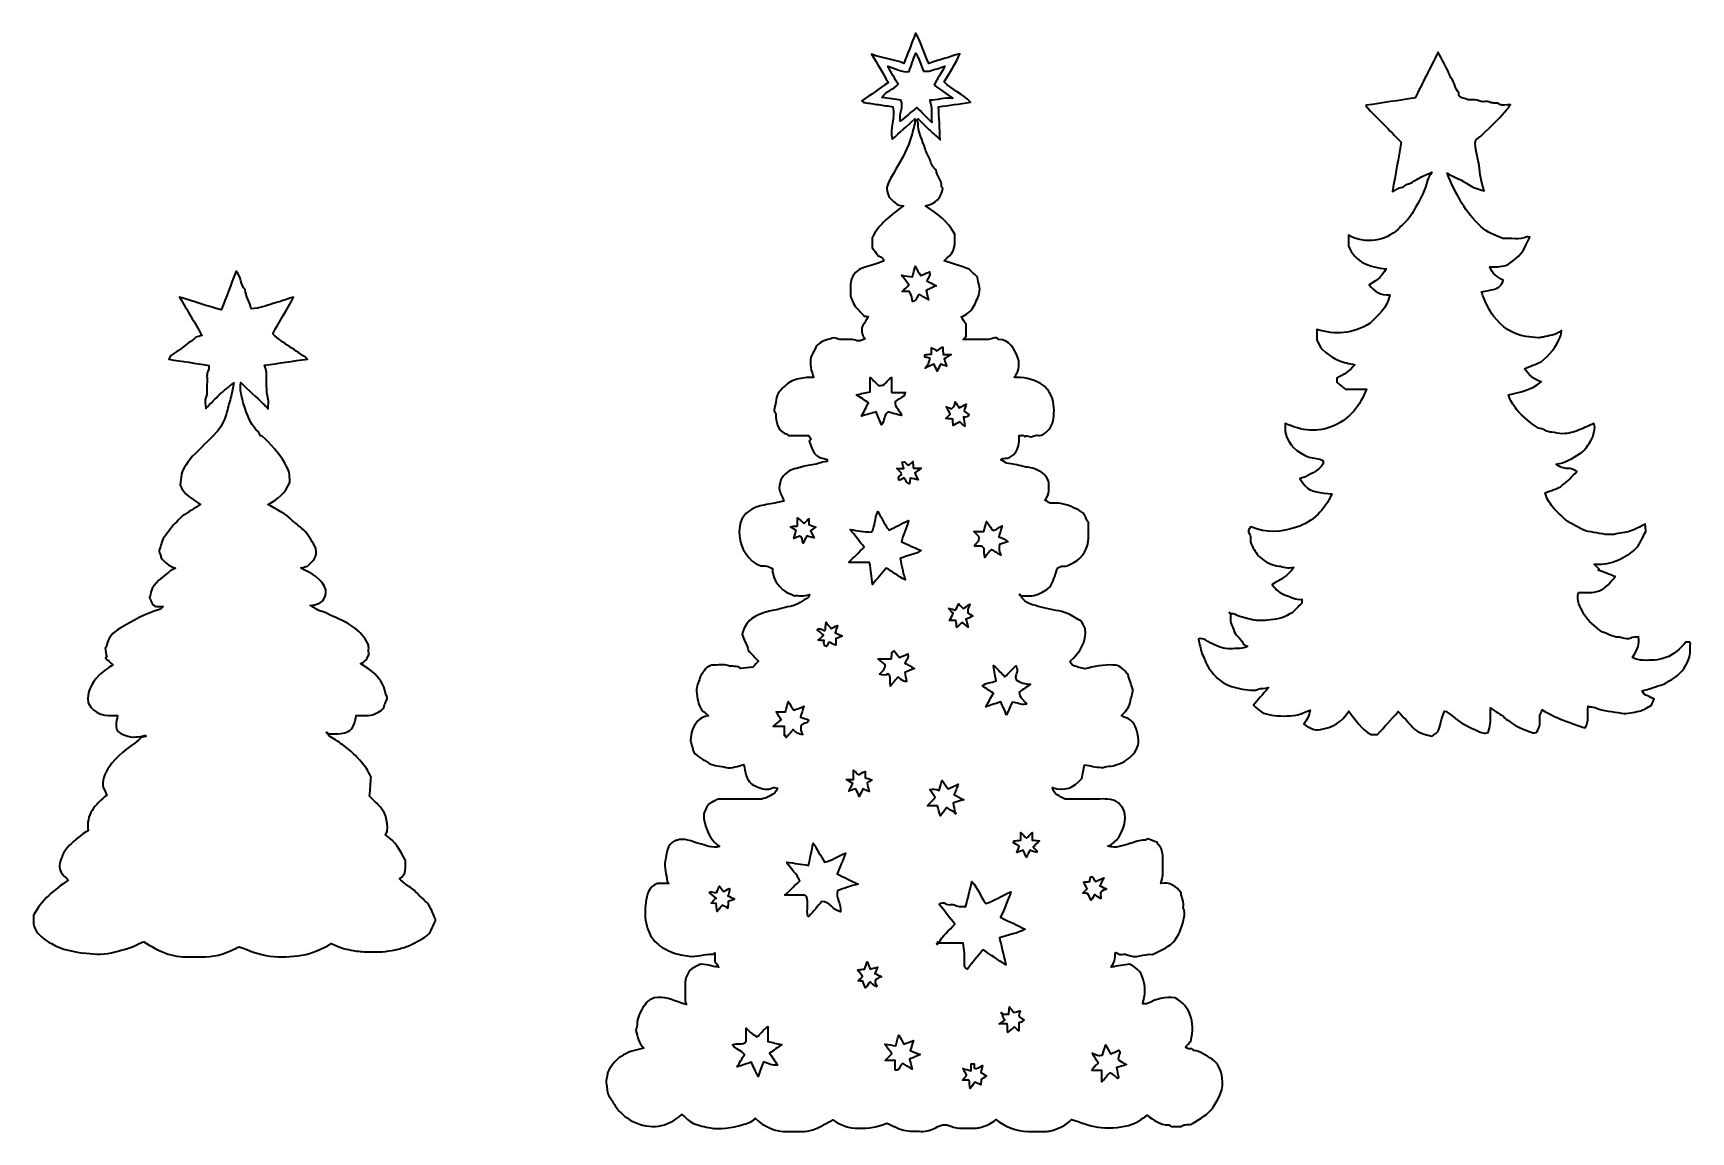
# Model space of a CAD drawing. Header units: inches. Extents: x 141 to 426, y -276 to -87.
import ezdxf

# ---------------------------------------------------------------- set-up
doc = ezdxf.new("R2010")
doc.units = ezdxf.units.IN
doc.header["$MEASUREMENT"] = 0
doc.layers.add('Layer 1', color=7, linetype='Continuous')

msp = doc.modelspace()

# ---------------------------------------------------------------- linework, layer by layer
at = {"layer": 'Layer 1', "color": 179, "lineweight": 35, "true_color": 0x1c1c1b}
for points, knots in [([(310.61, -184.22), (311.47, -185.61), (312.89, -185.78), (314.15, -186.17), (315.47, -186.57), (316.87, -186.68), (318.19, -187.08), (319.02, -187.32), (319.76, -187.86), (320.54, -188.27), (320.69, -188.35), (320.84, -188.44), (321.09, -188.59), (321.25, -188.9), (321.47, -189.33), (321.73, -189.84), (322, -192.16), (320.85, -193.94), (319.17, -195.43), (319.2, -196.18), (319.86, -196.27), (320.24, -196.39), (320.86, -196.58), (321.49, -196.9), (322.22, -196.67), (323.76, -196.21), (325.74, -196), (326.98, -196.16), (327.35, -196.21), (327.74, -196.42), (328.05, -196.65), (328.42, -196.93), (328.73, -197.31), (329.05, -197.63), (329.33, -198.48), (329.6, -199.32), (329.87, -200.15), (330.04, -200.69), (329.91, -200.66), (329.46, -202.58), (329.23, -203.59), (328.6, -204.15), (327.99, -204.83), (328.19, -204.93), (328.38, -205.07), (328.59, -205.12), (330.16, -205.51), (330.49, -206.91), (330.79, -208.14), (331.07, -209.28), (330.86, -210.51), (329.98, -211.46), (329.26, -212.25), (328.41, -212.89), (327.39, -213.19), (326.88, -213.34), (326.39, -213.58), (325.8, -213.52), (325.38, -213.48), (324.93, -213.79), (324.5, -213.75), (323.53, -213.66), (322.56, -213.45), (321.64, -213.3), (321.49, -214.02), (321.32, -214.82), (321.15, -215.63), (319.82, -217.21), (318.19, -217.94), (316.09, -217.18), (316.37, -218.36), (317.33, -218.69), (318.31, -219.18), (319.87, -219.18), (321.57, -219.16), (323.27, -219.18), (324.52, -219.2), (325.78, -219), (327.01, -219.53), (328.42, -220.46), (328.88, -221.83), (328.44, -223.69), (327.93, -225), (327.37, -226.55), (325.65, -227.3), (327.01, -227.71), (328.21, -227.16), (329.39, -226.83), (330.26, -226.58), (331.07, -226.19), (332.01, -226.27), (332.15, -226.29), (332.31, -226.1), (332.46, -226), (332.99, -226.2), (333.53, -226.39), (334.11, -226.6), (334.19, -226.75), (334.25, -226.98), (334.39, -227.13), (334.91, -227.69), (335.07, -228.38), (335.1, -229.11), (335.12, -229.63), (335.1, -230.15), (335.1, -230.67), (335.1, -231.19), (335.14, -231.72), (335.09, -232.24), (335.04, -232.67), (334.89, -233.1), (334.74, -233.67), (336.29, -233.45), (337.39, -234.1), (338.22, -235.31), (338.27, -236.13), (338.82, -236.94), (338.57, -237.86), (338.96, -238.55), (338.81, -239.24), (338.64, -239.97), (338.3, -241.38), (337.89, -242.69), (336.84, -243.79), (335.83, -244.86), (334.52, -245.28), (333.28, -245.88), (331.85, -245.74), (330.44, -246.71), (328.97, -245.94), (328.59, -245.75), (328.03, -245.91), (327.67, -245.91), (327.39, -245.77), (327.2, -245.67), (326.93, -245.54), (326.87, -246.09), (326.88, -246.55), (326.76, -246.98), (326.66, -247.35), (326.41, -247.68), (326.21, -248.07), (327.38, -247.88), (328.47, -247.7), (329.38, -247.55), (329.82, -247.81), (330.1, -247.95), (330.35, -248.13), (331.51, -248.98), (331.84, -250.24), (331.97, -251.58), (332.01, -252.05), (332.02, -252.53), (331.96, -253), (331.91, -253.43), (331.76, -253.86), (331.63, -254.38), (331.95, -254.38), (332.25, -254.47), (332.45, -254.36), (333.92, -253.59), (335.45, -253.11), (337.21, -253.35), (339.7, -254.77), (340.67, -257.33), (339.92, -260.85), (339.64, -261.13), (339.32, -261.46), (338.97, -261.82), (339.35, -262.39), (340.09, -261.83), (340.35, -262.39), (341.6, -262.51), (342.55, -263.3), (343.55, -263.93), (344.67, -264.63), (345.12, -265.91), (345.31, -267.15), (345.61, -269.04), (344.76, -270.62), (343.72, -272.17), (342.85, -273.48), (341.54, -274.11), (340.33, -274.93), (339.68, -275.38), (338.85, -274.91), (338.28, -275.48), (337.56, -275.38), (336.78, -275.75), (336.11, -275.22), (334.63, -275.19), (333.49, -274.42), (332.41, -273.54), (331.42, -274.25), (330.43, -274.96), (329.19, -275.31), (327.62, -275.76), (325.38, -275.79), (323.92, -275.58), (322.36, -275.37), (320.94, -274.75), (319.41, -274.29), (318.49, -275.25), (317.33, -275.8), (316.08, -276.16), (315.78, -276.25), (315.46, -276.32), (315.15, -276.33), (314.06, -276.35), (312.97, -276.36), (311.88, -276.33), (309.86, -276.28), (308.08, -275.52), (306.35, -274.31), (305.69, -274.98), (304.79, -275.33), (303.84, -275.6), (303.59, -275.67), (303.32, -275.75), (303.06, -275.76), (302.26, -275.78), (301.45, -275.72), (300.65, -275.78), (299.94, -275.83), (299.23, -275.74), (298.64, -275.45), (297.7, -274.99), (296.93, -275.22), (296.09, -275.66), (295.3, -276.07), (294.45, -276.4), (293.53, -276.33), (292.53, -276.25), (291.54, -276.37), (290.5, -276.12), (289.46, -275.87), (288.65, -275.31), (287.64, -274.91), (286.15, -275.58), (284.52, -275.79), (282.82, -275.8), (281.11, -275.81), (279.66, -275.24), (278.32, -274.36), (277.33, -274.89), (276.38, -275.46), (275.37, -275.89), (274.77, -276.15), (274.08, -276.27), (273.42, -276.32), (272.48, -276.39), (271.53, -276.31), (270.58, -276.34), (268.38, -276.41), (266.56, -275.55), (264.98, -274.08), (264.42, -274.81), (263.55, -274.94), (262.75, -275.19), (261.14, -275.69), (258.69, -276.04), (257.31, -275.73), (256.33, -275.51), (255.32, -275.39), (254.37, -274.95), (253.58, -274.59), (253.07, -273.97), (252.39, -273.43), (249.82, -275.67), (246.99, -276.12), (243.93, -274.62), (243.33, -274.33), (242.75, -273.94), (242.28, -273.48), (241.79, -273.01), (241.28, -272.56), (240.9, -271.94), (240.56, -271.38), (240.18, -270.82), (239.84, -270.24), (239.48, -269.63), (239.56, -268.94), (239.39, -268.29), (239.24, -267.69), (239.51, -266.99), (239.6, -266.23), (241.08, -263.18), (243.29, -262.56), (245.84, -262), (244.9, -261.22), (244.79, -260.07), (244.43, -258.99), (244.5, -258.72), (244.66, -258.38), (244.66, -258.04), (244.66, -256.52), (245.48, -255.33), (246.28, -254.16), (246.55, -253.77), (247.17, -253.61), (247.61, -253.36), (249.31, -253.03), (250.8, -253.75), (252.33, -254.27), (252.57, -254.35), (252.82, -254.41), (253.15, -254.5), (253.06, -254.17), (252.93, -253.95), (252.93, -253.72), (252.91, -252.77), (252.91, -251.82), (252.92, -250.87), (252.93, -250.14), (253.27, -249.5), (253.56, -248.86), (253.69, -248.57), (254.09, -248.39), (254.4, -248.19), (254.69, -248), (255.01, -247.85), (255.43, -247.62), (256.43, -247.49), (257.48, -247.95), (258.72, -248.1), (258.47, -247.73), (258.28, -247.45), (258.04, -247.1), (258.04, -246.72), (258.04, -246.25), (258.04, -245.6), (257.85, -245.73), (257.74, -245.88), (257.64, -245.87), (256.29, -245.78), (254.99, -246.4), (253.65, -246.19), (252.68, -246.03), (251.67, -245.92), (250.78, -245.57), (249.8, -245.18), (248.81, -244.66), (248.05, -243.96), (247.21, -243.19), (246.66, -242.16), (246.34, -240.99), (245.98, -239.64), (245.98, -238.28), (246.15, -236.98), (246.33, -235.7), (246.61, -234.25), (248.18, -233.68), (248.78, -233.68), (249.38, -233.68), (250.13, -233.68), (249.99, -233.5), (249.88, -233.42), (249.87, -233.33), (249.73, -232.15), (249.28, -230.98), (249.53, -229.79), (249.78, -228.53), (249.69, -227.08), (251.23, -226.29), (251.2, -226.29), (251.35, -226.33), (251.48, -226.28), (252.85, -225.77), (254.03, -226.51), (255.29, -226.8), (256.46, -227.07), (257.57, -227.74), (258.84, -227.34), (257.57, -226.48), (256.75, -224.94), (256.31, -223.33), (256.11, -222.61), (256.05, -221.99), (256.31, -221.28), (256.59, -220.52), (256.96, -219.91), (257.74, -219.61), (257.98, -219.52), (258.21, -219.38), (258.59, -219.18), (260.84, -219.18), (263.25, -219.16), (265.66, -219.19), (266.72, -219.2), (267.54, -218.66), (268.34, -218.1), (268.57, -217.93), (268.66, -217.58), (268.84, -217.28), (268.45, -217.17), (268.1, -217.16), (267.67, -217.34), (266.72, -217.72), (265.86, -217.31), (264.97, -216.92), (264.13, -216.56), (263.72, -215.91), (263.45, -215.13), (263.26, -214.54), (263.18, -213.91), (263.03, -213.23), (262.05, -213.44), (260.98, -213.98), (259.97, -213.72), (258.99, -213.48), (257.97, -213.57), (257, -212.98), (256.07, -212.41), (255.1, -211.95), (254.42, -211.13), (254.21, -210.38), (254.01, -209.65), (253.85, -209.08), (253.96, -208.43), (254.04, -207.9), (254.12, -207.39), (254.65, -206.15), (255.32, -205.05), (256.97, -204.88), (256.75, -204.67), (256.62, -204.51), (256.46, -204.38), (256.29, -204.25), (256.09, -204.15), (255.84, -204), (255.31, -203), (254.94, -201.88), (254.89, -200.64), (254.86, -199.78), (255.25, -199.08), (255.48, -198.31), (255.56, -198.04), (256.39, -196.67), (256.65, -196.56), (257.01, -196.41), (257.3, -196.11), (257.76, -196.13), (258.61, -196.18), (259.56, -195.91), (260.29, -196.21), (261.03, -196.53), (261.88, -196.09), (262.5, -196.71), (263.22, -196.64), (263.94, -196.57), (264.58, -196.51), (264.97, -196.08), (265.28, -195.74), (265.56, -195.43), (264.98, -194.85), (264.33, -194.19), (263.85, -193.72), (263.54, -192.29), (262.64, -191.28), (262.78, -190.6), (263.55, -188.18), (265.09, -187.55), (266.75, -187.03), (267.56, -186.78), (268.42, -186.75), (269.22, -186.47), (270.38, -186.05), (271.69, -186.12), (272.73, -185.35), (273.16, -185.03), (273.65, -184.8), (274.08, -184.49), (274.2, -184.41), (274.22, -184.2), (274.31, -183.98), (273.33, -184.37), (272.42, -184.11), (271.72, -184.2), (271.11, -183.93), (270.67, -183.73), (270.23, -183.53), (268.65, -182.45), (267.89, -180.91), (267.96, -179.51), (267.63, -179.36), (267.32, -179.16), (266.98, -179.1), (266.62, -179.03), (266.23, -179.08), (265.93, -179.08), (265.4, -178.79), (264.87, -178.61), (264.49, -178.26), (262.71, -176.64), (261.98, -174.54), (262.34, -172.21), (262.61, -170.51), (263.81, -169.36), (265.48, -168.86), (266.42, -168.58), (267.41, -168.47), (268.37, -168.28), (268.89, -168.17), (269.41, -168.05), (269.93, -167.94), (269.65, -167.28), (269.37, -166.65), (269.14, -166.01), (269.03, -165.71), (269.18, -164.86), (269.42, -164.28), (269.64, -163.76), (269.98, -163.38), (270.47, -163), (271.28, -162.38), (272.21, -162.35), (273.07, -162.02), (273.96, -161.68), (274.94, -161.83), (275.83, -161.47), (276.31, -161.27), (276.85, -161.21), (277.36, -161.09), (277.36, -160.95), (277.37, -160.86), (277.38, -160.77), (275.64, -160.28), (275.2, -160.45), (274.25, -157.62), (274.35, -157.51), (274.44, -157.41), (274.59, -157.25), (274.44, -157.04), (274.29, -156.82), (274.15, -156.62), (272.97, -156.62), (271.84, -156.62), (270.67, -156.62), (270.62, -156.56), (270.57, -156.45), (270.49, -156.43), (268.95, -156.01), (268.7, -154.76), (268.56, -153.44), (268.53, -153.12), (268.66, -152.79), (268.33, -152.52), (268.23, -152.44), (268.23, -152.15), (268.28, -151.99), (268.6, -151.03), (268.5, -149.9), (269.16, -149.1), (269.74, -148.39), (270.46, -147.72), (271.25, -147.31), (272.01, -146.91), (272.96, -146.84), (273.83, -146.68), (274.19, -146.61), (274.58, -146.67), (275.02, -146.67), (274.86, -146.09), (274.63, -145.54), (274.55, -144.96), (274.47, -144.36), (274.53, -143.73), (274.53, -143.23), (274.79, -142.71), (275.05, -142.29), (275.22, -141.84), (275.63, -140.79), (276.55, -140.42), (277.49, -140.16), (277.83, -140.06), (278.17, -139.91), (278.5, -139.87), (278.83, -139.83), (279.18, -140.09), (279.52, -140.11), (280.23, -140.16), (280.94, -140.09), (281.65, -140.14), (282.04, -140.16), (282.43, -140.4), (282.81, -140.39), (283.14, -140.38), (283.47, -140.16), (283.88, -140), (283.38, -139.43), (283.24, -138.72), (283.38, -137.96), (283.72, -137.38), (284.06, -136.81), (284.43, -136.19), (284.27, -136.17), (284.05, -136.15), (283.75, -136.12), (283.24, -135.5), (282.55, -134.99), (282.07, -134.21), (281.62, -133.48), (281.34, -132.77), (281.36, -131.94), (281.38, -131.03), (281.3, -130.16), (281.78, -129.27), (282.31, -128.27), (283.15, -127.87), (284.09, -127.64), (285.12, -127.38), (286.08, -126.99), (287.04, -126.67), (287.1, -125.84), (286.28, -126.02), (286.02, -125.6), (285.76, -125.18), (285.44, -124.8), (285.09, -124.32), (285.09, -123.85), (285.09, -123.29), (285.09, -122.62), (286.25, -120.31), (288.32, -118.73), (290.5, -117.14), (289.31, -117.18), (288.7, -116.31), (287.99, -115.62), (287.96, -115.54), (287.92, -115.46), (287.9, -115.37), (287.8, -114.89), (287.53, -114.35), (287.65, -113.94), (287.9, -113.11), (288.32, -112.32), (288.75, -111.56), (289.83, -109.69), (291.03, -107.88), (291.66, -105.79), (291.94, -104.86), (292.19, -103.93), (292.44, -102.99), (292.49, -102.78), (292.45, -102.55), (292.45, -102.21), (291.08, -103.43), (289.85, -104.54), (288.56, -105.68), (288.11, -103.82), (289.08, -101.99), (288.68, -100.09), (287.87, -99.98), (287.02, -99.87), (286.17, -99.74), (285.36, -99.63), (284.56, -99.5), (283.72, -99.37), (283.62, -99.29), (283.48, -99.16), (283.35, -99.06), (284.85, -98.04), (286.32, -97.03), (287.89, -95.95), (286.93, -94.32), (285.97, -92.69), (285.01, -91.06), (286.86, -91.88), (288.85, -91.86), (290.55, -92.66), (291.23, -90.91), (291.87, -89.24), (292.57, -87.45), (293.6, -89.12), (293.98, -90.98), (294.85, -92.64), (296.6, -92.1), (298.33, -91.56), (300.19, -90.98), (299.46, -92.72), (298.42, -94.2), (297.49, -95.84), (298.81, -97.16), (300.66, -97.83), (302.03, -99.34), (300.06, -99.62), (298.27, -99.87), (296.53, -100.11), (296.61, -101.95), (296.7, -103.79), (296.79, -105.77), (296.05, -105.1), (295.45, -104.56), (294.86, -104), (294.23, -103.4), (293.63, -102.76), (293, -102.16), (292.92, -102.22), (292.85, -102.29), (292.77, -102.36), (292.85, -102.52), (293.01, -102.69), (293, -102.85), (292.91, -104.48), (293.8, -105.84), (294.2, -107.33), (294.38, -108.02), (294.85, -108.56), (295.07, -109.26), (295.24, -109.84), (295.5, -110.55), (296.11, -110.95), (296.14, -112), (297.15, -112.74), (297.03, -113.85), (297.02, -113.94), (297.2, -114.05), (297.26, -114.11), (296.97, -115.75), (296.08, -116.8), (294.29, -117.16), (296.29, -118.5), (298.15, -119.75), (299.29, -122.01), (299.54, -124.74), (298.89, -125.36), (297.46, -126.59), (298.92, -127.07), (300.32, -127.53), (301.81, -128.02), (302.24, -128.45), (302.74, -128.95), (303.24, -129.45), (303.23, -130.37), (303.79, -131.25), (303.52, -132.17), (303.28, -133.01), (302.91, -133.8), (302.47, -134.58), (301.97, -135.45), (301.28, -135.89), (300.41, -136.26), (300.68, -136.67), (300.95, -137.07), (301.26, -137.53), (301.26, -138.1), (301.26, -138.77), (301.26, -139.61), (301.16, -139.71), (300.97, -139.9), (300.74, -140.13), (302.2, -140.13), (303.65, -140.16), (305.11, -140.11), (305.7, -140.08), (306.28, -139.51), (306.86, -140.13), (308.81, -140.2), (309.46, -141.62), (310.09, -143.13), (310.48, -144.04), (310.4, -144.88), (310.07, -145.74), (309.96, -146.03), (309.74, -146.28), (309.54, -146.6), (309.67, -146.62), (309.84, -146.67), (310, -146.66), (311.68, -146.62), (313.14, -147.12), (314.56, -148.04), (315.16, -148.43), (315.37, -148.99), (315.72, -149.46), (316.1, -149.95), (316.22, -150.68), (316.31, -151.33), (316.41, -151.98), (316.37, -152.65), (316.33, -153.31), (316.26, -154.44), (315.85, -155.42), (314.95, -156.15), (314.71, -156.34), (314.43, -156.53), (314.14, -156.6), (313.83, -156.68), (313.48, -156.58), (313.15, -156.63), (312.9, -156.67), (312.67, -156.88), (312.42, -156.88), (312.14, -156.89), (311.68, -156.62), (311.6, -156.71), (311.26, -157.13), (311.16, -156.51), (310.92, -156.61), (310.8, -156.66), (310.64, -156.62), (310.36, -156.62), (310.36, -157.07), (310.43, -157.55), (310.35, -157.99), (310.14, -159.01), (309.78, -159.9), (308.72, -160.44), (308.22, -160.7), (307.7, -160.38), (307.21, -160.75), (307.55, -160.98), (307.87, -161.2), (308.19, -161.41), (309.17, -161.51), (310.12, -161.74), (311.08, -161.96), (311.77, -162.12), (312.51, -162.17), (313.17, -162.43), (314.14, -162.82), (315.04, -163.35), (315.47, -164.67), (315.41, -165.54), (315.76, -166.72), (314.8, -167.76), (315.12, -167.94), (315.37, -168.09), (315.7, -168.28), (316.89, -168.19), (318.18, -168.37), (319.33, -168.88), (320.41, -169.37), (321.73, -169.76), (322.03, -171.23), (322.05, -171.35), (322.2, -171.44), (322.31, -171.56), (322.31, -172.44), (322.31, -173.34), (322.3, -174.24), (322.3, -175.99), (321.34, -177.65), (319.78, -178.5), (319.2, -178.82), (318.63, -179.19), (317.88, -179.11), (317.61, -179.08), (317.31, -179.3), (317.01, -179.42), (316.55, -180.34), (316.46, -181.39), (315.87, -182.34), (315.3, -183.25), (314.5, -183.54), (313.66, -183.92), (312.69, -184.37), (311.66, -184.15), (310.61, -184.22), (310.64, -184.21), (310.66, -184.2), (310.68, -184.18), (310.61, -184.1), (310.54, -184.02), (310.48, -183.94), (310.45, -183.97), (310.42, -184), (310.39, -184.03), (310.47, -184.1), (310.54, -184.17), (310.61, -184.22)], [0, 0, 0, 0, 1, 1, 1, 2, 2, 2, 3, 3, 3, 4, 4, 4, 5, 5, 5, 6, 6, 6, 7, 7, 7, 8, 8, 8, 9, 9, 9, 10, 10, 10, 11, 11, 11, 12, 12, 12, 13, 13, 13, 14, 14, 14, 15, 15, 15, 16, 16, 16, 17, 17, 17, 18, 18, 18, 19, 19, 19, 20, 20, 20, 21, 21, 21, 22, 22, 22, 23, 23, 23, 24, 24, 24, 25, 25, 25, 26, 26, 26, 27, 27, 27, 28, 28, 28, 29, 29, 29, 30, 30, 30, 31, 31, 31, 32, 32, 32, 33, 33, 33, 34, 34, 34, 35, 35, 35, 36, 36, 36, 37, 37, 37, 38, 38, 38, 39, 39, 39, 40, 40, 40, 41, 41, 41, 42, 42, 42, 43, 43, 43, 44, 44, 44, 45, 45, 45, 46, 46, 46, 47, 47, 47, 48, 48, 48, 49, 49, 49, 50, 50, 50, 51, 51, 51, 52, 52, 52, 53, 53, 53, 54, 54, 54, 55, 55, 55, 56, 56, 56, 57, 57, 57, 58, 58, 58, 59, 59, 59, 60, 60, 60, 61, 61, 61, 62, 62, 62, 63, 63, 63, 64, 64, 64, 65, 65, 65, 66, 66, 66, 67, 67, 67, 68, 68, 68, 69, 69, 69, 70, 70, 70, 71, 71, 71, 72, 72, 72, 73, 73, 73, 74, 74, 74, 75, 75, 75, 76, 76, 76, 77, 77, 77, 78, 78, 78, 79, 79, 79, 80, 80, 80, 81, 81, 81, 82, 82, 82, 83, 83, 83, 84, 84, 84, 85, 85, 85, 86, 86, 86, 87, 87, 87, 88, 88, 88, 89, 89, 89, 90, 90, 90, 91, 91, 91, 92, 92, 92, 93, 93, 93, 94, 94, 94, 95, 95, 95, 96, 96, 96, 97, 97, 97, 98, 98, 98, 99, 99, 99, 100, 100, 100, 101, 101, 101, 102, 102, 102, 103, 103, 103, 104, 104, 104, 105, 105, 105, 106, 106, 106, 107, 107, 107, 108, 108, 108, 109, 109, 109, 110, 110, 110, 111, 111, 111, 112, 112, 112, 113, 113, 113, 114, 114, 114, 115, 115, 115, 116, 116, 116, 117, 117, 117, 118, 118, 118, 119, 119, 119, 120, 120, 120, 121, 121, 121, 122, 122, 122, 123, 123, 123, 124, 124, 124, 125, 125, 125, 126, 126, 126, 127, 127, 127, 128, 128, 128, 129, 129, 129, 130, 130, 130, 131, 131, 131, 132, 132, 132, 133, 133, 133, 134, 134, 134, 135, 135, 135, 136, 136, 136, 137, 137, 137, 138, 138, 138, 139, 139, 139, 140, 140, 140, 141, 141, 141, 142, 142, 142, 143, 143, 143, 144, 144, 144, 145, 145, 145, 146, 146, 146, 147, 147, 147, 148, 148, 148, 149, 149, 149, 150, 150, 150, 151, 151, 151, 152, 152, 152, 153, 153, 153, 154, 154, 154, 155, 155, 155, 156, 156, 156, 157, 157, 157, 158, 158, 158, 159, 159, 159, 160, 160, 160, 161, 161, 161, 162, 162, 162, 163, 163, 163, 164, 164, 164, 165, 165, 165, 166, 166, 166, 167, 167, 167, 168, 168, 168, 169, 169, 169, 170, 170, 170, 171, 171, 171, 172, 172, 172, 173, 173, 173, 174, 174, 174, 175, 175, 175, 176, 176, 176, 177, 177, 177, 178, 178, 178, 179, 179, 179, 180, 180, 180, 181, 181, 181, 182, 182, 182, 183, 183, 183, 184, 184, 184, 185, 185, 185, 186, 186, 186, 187, 187, 187, 188, 188, 188, 189, 189, 189, 190, 190, 190, 191, 191, 191, 192, 192, 192, 193, 193, 193, 194, 194, 194, 195, 195, 195, 196, 196, 196, 197, 197, 197, 198, 198, 198, 199, 199, 199, 200, 200, 200, 201, 201, 201, 202, 202, 202, 203, 203, 203, 204, 204, 204, 205, 205, 205, 206, 206, 206, 207, 207, 207, 208, 208, 208, 209, 209, 209, 210, 210, 210, 211, 211, 211, 212, 212, 212, 213, 213, 213, 214, 214, 214, 215, 215, 215, 216, 216, 216, 217, 217, 217, 218, 218, 218, 219, 219, 219, 220, 220, 220, 221, 221, 221, 222, 222, 222, 223, 223, 223, 224, 224, 224, 225, 225, 225, 226, 226, 226, 227, 227, 227, 228, 228, 228, 229, 229, 229, 230, 230, 230, 231, 231, 231, 232, 232, 232, 233, 233, 233, 234, 234, 234, 235, 235, 235, 236, 236, 236, 237, 237, 237, 238, 238, 238, 239, 239, 239, 240, 240, 240, 241, 241, 241, 242, 242, 242, 243, 243, 243, 244, 244, 244, 245, 245, 245, 246, 246, 246, 247, 247, 247, 248, 248, 248, 249, 249, 249, 250, 250, 250, 251, 251, 251, 252, 252, 252, 253, 253, 253, 254, 254, 254, 255, 255, 255, 256, 256, 256, 257, 257, 257, 258, 258, 258, 259, 259, 259, 260, 260, 260, 261, 261, 261, 262, 262, 262, 263, 263, 263, 264, 264, 264, 265, 265, 265, 266, 266, 266, 267, 267, 267, 268, 268, 268, 269, 269, 269, 270, 270, 270, 271, 271, 271, 272, 272, 272, 273, 273, 273, 274, 274, 274, 275, 275, 275, 276, 276, 276, 277, 277, 277, 278, 278, 278, 279, 279, 279, 280, 280, 280, 281, 281, 281, 282, 282, 282, 283, 283, 283, 284, 284, 284, 285, 285, 285, 286, 286, 286, 287, 287, 287, 288, 288, 288, 289, 289, 289, 290, 290, 290, 290]), ([(295.78, -96.4), (296.18, -95.3), (297.01, -94.37), (297.62, -93.12), (296.67, -93.43), (295.89, -93.68), (294.88, -94.01), (294.73, -94.01), (294.32, -94.01), (293.91, -94.01), (293.6, -93.19), (293.32, -92.41), (293.01, -91.64), (292.91, -91.39), (292.75, -91.16), (292.59, -90.88), (292.18, -92.01), (291.82, -93), (291.45, -94.03), (290.22, -94.26), (289.15, -93.44), (287.81, -93.15), (288.45, -94.29), (289, -95.27), (289.55, -96.24), (288.77, -97.15), (287.46, -97.44), (286.78, -98.53), (287.93, -98.68), (289.01, -98.82), (290.05, -98.96), (290.58, -100.17), (289.67, -101.36), (289.94, -102.6), (290.91, -101.79), (291.82, -101.03), (292.78, -100.22), (293.59, -101.03), (294.37, -101.81), (295.38, -102.82), (295.15, -101.42), (295.52, -100.3), (295, -99), (296.32, -98.98), (297.45, -98.5), (298.95, -98.62), (297.77, -97.79), (296.82, -97.13), (295.78, -96.4)], [0, 0, 0, 0, 1, 1, 1, 2, 2, 2, 3, 3, 3, 4, 4, 4, 5, 5, 5, 6, 6, 6, 7, 7, 7, 8, 8, 8, 9, 9, 9, 10, 10, 10, 11, 11, 11, 12, 12, 12, 13, 13, 13, 14, 14, 14, 15, 15, 15, 16, 16, 16, 16]), ([(346.76, -187.29), (347.04, -187.34), (347.33, -187.33), (347.57, -187.44), (348.37, -187.84), (349.22, -188.02), (350.09, -188.24), (351.12, -188.5), (352.13, -188.54), (353.11, -188.43), (354.41, -188.28), (355.78, -188.16), (356.91, -187.33), (357.01, -187.26), (357.19, -187.27), (357.27, -187.19), (357.85, -186.63), (358.42, -186.05), (358.99, -185.48), (358.99, -185.29), (358.99, -185.1), (358.99, -184.8), (357.95, -185.01), (357.13, -184.37), (356.2, -184.09), (355.28, -183.8), (354.53, -183.17), (353.87, -182.29), (355.19, -181.51), (356.6, -180.79), (357.61, -179.37), (357.09, -179.37), (356.63, -179.4), (356.17, -179.36), (355.78, -179.32), (355.4, -179.13), (355.01, -179.09), (353.94, -178.99), (353.07, -178.57), (352.21, -177.92), (351.49, -177.38), (351.05, -176.74), (350.64, -176), (350.37, -175.53), (350.12, -175.07), (350.16, -174.49), (350.18, -174.19), (350.18, -173.9), (349.97, -173.57), (349.73, -173.2), (349.79, -172.67), (350.24, -172.34), (352.85, -173.48), (355.48, -173.31), (358.1, -172.43), (360.97, -171.45), (362.91, -169.45), (364.16, -166.68), (360.16, -166.31), (360.06, -166.12), (358.64, -164.06), (359.04, -163.92), (359.42, -163.84), (359.75, -163.67), (360.78, -163.11), (361.91, -162.68), (362.65, -161.53), (362.65, -161.44), (362.65, -161.22), (362.65, -161.03), (361.93, -160.48), (361.02, -160.66), (360.22, -160.35), (358.06, -159.52), (356.76, -158.3), (356.19, -156.24), (356.17, -156.15), (356.15, -156.06), (356.15, -155.97), (356.14, -155.55), (356.14, -155.13), (356.14, -154.56), (358.97, -155.85), (361.72, -156.26), (364.59, -154.93), (367.35, -153.66), (369, -151.49), (370.09, -148.7), (368.86, -148.7), (367.69, -148.7), (366.52, -148.7), (365.99, -148.28), (365.49, -147.88), (364.99, -147.48), (364.99, -147.22), (364.99, -147), (364.99, -146.77), (366.19, -146.28), (367.2, -145.52), (368.11, -144.49), (367.16, -144.24), (366.19, -144.12), (365.33, -143.73), (363.72, -143), (362.23, -142.06), (361.6, -140.19), (361.6, -139.67), (361.6, -139.06), (361.6, -138.4), (364.76, -139.41), (367.75, -139.19), (370.76, -137.31), (371.98, -136.02), (373.73, -134.79), (374.1, -132.43), (372.52, -132.62), (371.46, -131.87), (370.57, -130.73), (372.39, -129.64), (372.6, -129.35), (373.51, -127.99), (370.71, -127.7), (368.19, -126.94), (366.99, -124), (366.99, -123.47), (366.99, -122.87), (366.99, -122.2), (368.49, -122.99), (370.05, -123.27), (371.63, -123.04), (373.1, -122.82), (374.44, -122.21), (375.54, -121.16), (375.88, -120.83), (376.18, -120.46), (376.55, -120.16), (377.5, -119.39), (378.01, -118.33), (378.61, -117.31), (379.47, -115.87), (380.23, -114.39), (380.62, -112.74), (380.71, -112.33), (381.02, -111.96), (381.34, -111.38), (380.73, -111.64), (380.3, -111.79), (379.9, -111.98), (379.47, -112.19), (379.05, -112.44), (378.63, -112.67), (378.2, -112.9), (377.8, -113.27), (377.35, -113.34), (376.81, -113.41), (376.67, -114.06), (376.03, -114.01), (375.63, -113.97), (375.19, -114.37), (374.58, -114.66), (375.11, -111.7), (375.61, -108.93), (376.09, -106.22), (374.05, -104.15), (372.07, -102.12), (370.08, -100.1), (370.06, -100.07), (370.08, -100.01), (370.08, -99.86), (372.85, -99.43), (375.64, -99.01), (378.48, -98.58), (379.75, -96.04), (381.05, -93.46), (382.44, -90.7), (383.13, -92.04), (383.76, -93.16), (384.27, -94.33), (384.39, -94.61), (384.46, -94.9), (384.67, -95.16), (385.29, -95.92), (385.32, -96.99), (386, -97.73), (385.89, -98.8), (386.94, -98.49), (387.4, -98.88), (387.48, -98.95), (387.68, -98.87), (387.81, -98.9), (388.39, -99), (388.96, -98.76), (389.58, -99.12), (390.04, -99.39), (390.85, -99.06), (391.33, -99.32), (391.89, -99.62), (392.48, -99.29), (393.05, -99.69), (393.45, -99.97), (394.21, -99.75), (394.86, -99.75), (394.4, -100.7), (389.83, -105.3), (388.89, -105.8), (388.62, -107.31), (389.28, -108.74), (389.49, -110.2), (389.68, -111.6), (389.76, -113.05), (390.35, -114.56), (389.31, -114.27), (388.42, -114), (387.63, -113.45), (386.54, -112.7), (385.32, -112.23), (383.96, -111.55), (384.74, -113.45), (385.57, -115.05), (386.48, -116.65), (387.37, -118.2), (388.51, -119.46), (389.75, -120.69), (390.82, -121.75), (392.25, -122.18), (393.57, -122.78), (394.95, -122.66), (396.37, -123.06), (397.72, -122.5), (397.84, -122.45), (397.99, -122.51), (398.22, -122.52), (397.98, -123.01), (397.72, -123.45), (397.53, -123.91), (396.94, -125.38), (395.77, -126.33), (394.52, -127.17), (394.1, -127.45), (393.52, -127.53), (393, -127.6), (392.49, -127.67), (391.98, -127.61), (391.35, -127.61), (391.7, -128.92), (392.71, -129.4), (393.64, -129.93), (393.38, -130.74), (392.88, -131.26), (392.16, -131.5), (391.43, -131.64), (390.73, -131.78), (389.89, -131.94), (390.02, -132.29), (390.12, -132.56), (390.23, -132.83), (390.7, -133.98), (391.19, -135.1), (391.96, -136.1), (393.39, -137.97), (395.12, -139.25), (397.53, -139.6), (398.25, -139.71), (398.96, -139.83), (399.69, -139.83), (399.96, -139.83), (400.23, -139.77), (400.49, -139.71), (401.52, -139.45), (402.62, -139.43), (403.64, -138.6), (403.57, -139.01), (403.57, -139.31), (403.47, -139.57), (402.8, -141.37), (401.61, -142.8), (400.15, -143.97), (399.22, -144.36), (398.29, -144.74), (397.27, -145.17), (398.04, -146.13), (398.81, -146.99), (400.15, -147.42), (398.41, -148.83), (396.5, -149.25), (394.51, -149.63), (394.77, -150.6), (395.34, -151.41), (395.93, -152.15), (396.97, -153.46), (398.31, -154.45), (399.7, -155.38), (400.52, -155.41), (401.11, -156.1), (401.98, -156.08), (402.59, -156.07), (403.2, -156.37), (403.85, -156.35), (404.86, -156.32), (405.8, -156.07), (406.71, -155.68), (407.51, -155.33), (408.32, -154.98), (409.19, -154.6), (409.46, -155.02), (409.38, -155.51), (409.28, -155.92), (409.13, -156.55), (408.94, -157.22), (408.58, -157.75), (408.07, -158.51), (407.51, -159.35), (406.77, -159.82), (405.55, -160.57), (404.3, -161.39), (402.71, -161.55), (403.35, -162.07), (403.98, -162.35), (404.72, -162.3), (405.29, -162.26), (405.76, -162.45), (406.28, -162.85), (405.47, -163.68), (404.72, -164.5), (403.79, -165.21), (402.9, -165.91), (401.84, -166.05), (400.85, -166.52), (401.08, -167.5), (401.57, -168.23), (402.15, -168.95), (402.83, -169.81), (403.69, -170.47), (404.46, -171.23), (404.68, -171.44), (404.97, -171.58), (405.25, -171.73), (406.36, -172.34), (407.44, -173.07), (408.74, -173.24), (410.05, -173.41), (411.35, -173.83), (412.68, -173.65), (413.16, -173.59), (413.62, -173.4), (414.13, -173.38), (414.57, -173.36), (415.01, -173.24), (415.43, -173.1), (415.89, -172.95), (416.33, -172.75), (416.76, -172.54), (417.16, -172.35), (417.54, -172.13), (418.06, -171.85), (418.1, -172.4), (418.13, -172.84), (418.15, -173.17), (417.41, -174.31), (417.15, -175.62), (416.1, -176.43), (415.11, -177.2), (414.07, -177.81), (412.89, -178.28), (411.64, -178.78), (410.4, -178.78), (409.29, -178.8), (409.53, -179.04), (409.84, -179.34), (410.14, -179.65), (410.08, -179.7), (410.02, -179.74), (409.97, -179.79), (410.9, -180.15), (411.83, -180.52), (412.89, -180.92), (412.05, -181.94), (411.32, -182.88), (410.17, -183.34), (409.02, -183.81), (407.8, -183.59), (406.55, -183.64), (406.22, -185.03), (406.86, -186.17), (407.46, -187.31), (408.17, -188.66), (409.49, -189.42), (410.56, -190.42), (411.56, -190.6), (412.37, -191.38), (413.46, -191.32), (413.71, -191.31), (413.96, -191.48), (414.22, -191.51), (414.63, -191.56), (415.17, -191.72), (415.44, -191.53), (415.94, -191.17), (416.42, -191.43), (416.89, -191.29), (417.03, -192.7), (416.91, -193.08), (415.85, -194.85), (417.05, -195.48), (418.36, -195.31), (419.62, -195.27), (420.28, -195.25), (420.94, -195.04), (421.57, -194.84), (423.02, -194.37), (424.05, -193.32), (425.04, -192.2), (425.26, -192.2), (425.48, -192.2), (425.71, -192.2), (425.74, -192.28), (425.82, -192.36), (425.81, -192.44), (425.73, -193.3), (425.89, -194.15), (425.56, -195.03), (424.98, -196.6), (424.06, -197.84), (422.6, -198.59), (421.98, -198.91), (421.46, -199.42), (420.74, -199.57), (420.05, -199.72), (419.41, -200.02), (418.74, -200.23), (418.36, -200.35), (417.97, -200.43), (417.52, -200.55), (417.87, -201.5), (418.86, -201.48), (419.59, -201.99), (419.45, -202.31), (419.29, -202.66), (419.13, -203.03), (418.42, -203.4), (417.74, -203.95), (417, -204.06), (416.01, -204.21), (415.02, -204.58), (413.99, -204.39), (412.46, -204.1), (410.86, -204.05), (409.41, -203.44), (408.97, -203.25), (408.63, -203.36), (408.21, -203.22), (408.11, -204.55), (408.4, -205.82), (407.73, -206.95), (405.18, -206.14), (402.67, -205.21), (400.35, -203.85), (400.24, -204.06), (400.12, -204.3), (399.95, -204.61), (399.92, -206.8), (399.92, -206.8), (399.31, -207.75), (398.91, -207.81), (398.55, -207.78), (398.08, -207.57), (397.07, -207.12), (396.01, -206.81), (395.13, -206.1), (394.75, -205.79), (394.28, -205.58), (393.93, -205.24), (393.22, -204.53), (392.26, -204.22), (391.41, -203.47), (391.41, -203.93), (391.41, -204.3), (391.41, -204.66), (391.41, -205.18), (391.45, -205.71), (391.39, -206.22), (391.34, -206.71), (391.16, -207.17), (391.02, -207.73), (390.42, -208), (389.81, -207.73), (389.19, -207.44), (387.98, -206.89), (386.77, -206.36), (385.71, -205.53), (385.14, -205.08), (384.56, -204.65), (383.98, -204.22), (383.88, -204.15), (383.74, -204.12), (383.55, -204.05), (383.32, -204.7), (383.02, -205.3), (382.89, -205.93), (382.54, -207.56), (382.57, -207.57), (381.3, -208.37), (380.15, -208.03), (378.94, -207.85), (378.08, -206.86), (377.29, -205.95), (376.45, -205.09), (375.57, -204.13), (374.4, -205.43), (373.2, -206.76), (372.01, -208.07), (371.58, -208.07), (371.21, -208.07), (370.92, -208.07), (369.14, -207.19), (368.25, -205.55), (367.06, -204.04), (365.96, -205.94), (364.24, -206.88), (362.19, -207.22), (361.25, -207.38), (360.31, -207.01), (359.33, -206.29), (359.57, -205.93), (359.84, -205.58), (360.02, -205.19), (360.2, -204.8), (360.28, -204.36), (360.43, -203.87), (359.56, -204.14), (358.85, -204.62), (357.96, -204.76), (356.73, -204.94), (355.03, -204.93), (353.75, -204.74), (352.49, -204.56), (351.55, -204), (350.67, -203.03), (351.46, -202.11), (352.24, -201.19), (353.27, -199.99), (352.48, -200.26), (352.04, -200.04), (351.5, -200.29), (351, -200.53), (350.3, -200.47), (349.71, -200.39), (348.43, -200.23), (347.14, -199.99), (345.98, -199.44), (344.85, -198.91), (343.97, -197.92), (343.2, -196.94), (342.63, -196.19), (342.34, -195.22), (341.92, -194.35), (341.86, -194.23), (341.76, -194.13), (341.82, -194.21), (341.58, -193.24), (341.4, -192.47), (341.2, -191.66), (341.58, -191.49), (342.02, -191.57), (342.49, -191.87), (342.96, -192.18), (343.48, -192.43), (344, -192.67), (345, -193.14), (346.03, -193.41), (347.15, -193.31), (347.96, -193.24), (348.82, -193.46), (349.66, -192.85), (349.44, -192.8), (349.29, -192.79), (349.17, -192.72), (349.05, -192.65), (348.92, -192.54), (348.88, -192.42), (348.53, -191.47), (347.43, -191.03), (347.24, -189.96), (347.18, -189.59), (346.84, -189.26), (346.78, -188.88), (346.7, -188.38), (346.76, -187.85), (346.76, -187.29)], [0, 0, 0, 0, 1, 1, 1, 2, 2, 2, 3, 3, 3, 4, 4, 4, 5, 5, 5, 6, 6, 6, 7, 7, 7, 8, 8, 8, 9, 9, 9, 10, 10, 10, 11, 11, 11, 12, 12, 12, 13, 13, 13, 14, 14, 14, 15, 15, 15, 16, 16, 16, 17, 17, 17, 18, 18, 18, 19, 19, 19, 20, 20, 20, 21, 21, 21, 22, 22, 22, 23, 23, 23, 24, 24, 24, 25, 25, 25, 26, 26, 26, 27, 27, 27, 28, 28, 28, 29, 29, 29, 30, 30, 30, 31, 31, 31, 32, 32, 32, 33, 33, 33, 34, 34, 34, 35, 35, 35, 36, 36, 36, 37, 37, 37, 38, 38, 38, 39, 39, 39, 40, 40, 40, 41, 41, 41, 42, 42, 42, 43, 43, 43, 44, 44, 44, 45, 45, 45, 46, 46, 46, 47, 47, 47, 48, 48, 48, 49, 49, 49, 50, 50, 50, 51, 51, 51, 52, 52, 52, 53, 53, 53, 54, 54, 54, 55, 55, 55, 56, 56, 56, 57, 57, 57, 58, 58, 58, 59, 59, 59, 60, 60, 60, 61, 61, 61, 62, 62, 62, 63, 63, 63, 64, 64, 64, 65, 65, 65, 66, 66, 66, 67, 67, 67, 68, 68, 68, 69, 69, 69, 70, 70, 70, 71, 71, 71, 72, 72, 72, 73, 73, 73, 74, 74, 74, 75, 75, 75, 76, 76, 76, 77, 77, 77, 78, 78, 78, 79, 79, 79, 80, 80, 80, 81, 81, 81, 82, 82, 82, 83, 83, 83, 84, 84, 84, 85, 85, 85, 86, 86, 86, 87, 87, 87, 88, 88, 88, 89, 89, 89, 90, 90, 90, 91, 91, 91, 92, 92, 92, 93, 93, 93, 94, 94, 94, 95, 95, 95, 96, 96, 96, 97, 97, 97, 98, 98, 98, 99, 99, 99, 100, 100, 100, 101, 101, 101, 102, 102, 102, 103, 103, 103, 104, 104, 104, 105, 105, 105, 106, 106, 106, 107, 107, 107, 108, 108, 108, 109, 109, 109, 110, 110, 110, 111, 111, 111, 112, 112, 112, 113, 113, 113, 114, 114, 114, 115, 115, 115, 116, 116, 116, 117, 117, 117, 118, 118, 118, 119, 119, 119, 120, 120, 120, 121, 121, 121, 122, 122, 122, 123, 123, 123, 124, 124, 124, 125, 125, 125, 126, 126, 126, 127, 127, 127, 128, 128, 128, 129, 129, 129, 130, 130, 130, 131, 131, 131, 132, 132, 132, 133, 133, 133, 134, 134, 134, 135, 135, 135, 136, 136, 136, 137, 137, 137, 138, 138, 138, 139, 139, 139, 140, 140, 140, 141, 141, 141, 142, 142, 142, 143, 143, 143, 144, 144, 144, 145, 145, 145, 146, 146, 146, 147, 147, 147, 148, 148, 148, 149, 149, 149, 150, 150, 150, 151, 151, 151, 152, 152, 152, 153, 153, 153, 154, 154, 154, 155, 155, 155, 156, 156, 156, 157, 157, 157, 158, 158, 158, 159, 159, 159, 160, 160, 160, 161, 161, 161, 162, 162, 162, 163, 163, 163, 164, 164, 164, 165, 165, 165, 166, 166, 166, 167, 167, 167, 168, 168, 168, 169, 169, 169, 170, 170, 170, 171, 171, 171, 172, 172, 172, 173, 173, 173, 174, 174, 174, 175, 175, 175, 176, 176, 176, 177, 177, 177, 178, 178, 178, 179, 179, 179, 180, 180, 180, 181, 181, 181, 182, 182, 182, 183, 183, 183, 184, 184, 184, 185, 185, 185, 186, 186, 186, 187, 187, 187, 188, 188, 188, 189, 189, 189, 190, 190, 190, 191, 191, 191, 192, 192, 192, 193, 193, 193, 194, 194, 194, 195, 195, 195, 196, 196, 196, 196]), ([(296.16, -130.89), (295.58, -130.59), (295.02, -130.32), (294.53, -130.07), (294.69, -129.5), (295.19, -129.12), (294.94, -128.51), (294.69, -128.62), (294.46, -128.72), (294.23, -128.82), (293.99, -128.92), (293.74, -129.01), (293.42, -129.14), (293.12, -128.6), (292.84, -128.12), (292.51, -127.55), (292.34, -128.18), (292.2, -128.73), (292.03, -129.38), (291.44, -129.29), (290.84, -129.19), (290.19, -129.08), (290.58, -129.61), (290.95, -130.1), (291.43, -130.75), (291.06, -131.11), (290.68, -131.49), (290.27, -131.9), (290.68, -131.9), (291.13, -131.9), (291.52, -131.9), (291.87, -132.53), (292.05, -133.17), (292.01, -133.59), (292.81, -133.63), (292.64, -132.64), (293.31, -132.42), (293.72, -132.67), (294.19, -132.96), (294.8, -133.34), (294.64, -132.73), (294.52, -132.26), (294.37, -131.68), (294.97, -131.41), (295.56, -131.15), (296.16, -130.89)], [0, 0, 0, 0, 1, 1, 1, 2, 2, 2, 3, 3, 3, 4, 4, 4, 5, 5, 5, 6, 6, 6, 7, 7, 7, 8, 8, 8, 9, 9, 9, 10, 10, 10, 11, 11, 11, 12, 12, 12, 13, 13, 13, 14, 14, 14, 15, 15, 15, 15]), ([(191.46, -207.94), (192, -208.76), (193.03, -208.95), (193.68, -209.62), (193.76, -209.71), (193.94, -209.7), (194.03, -209.78), (194.77, -210.41), (195.54, -211.01), (196.22, -211.69), (196.91, -212.38), (197.53, -213.12), (198.13, -213.89), (198.42, -214.26), (198.58, -214.74), (198.92, -215.39), (198.85, -216.3), (198.77, -217.44), (198.68, -218.7), (199.07, -219.09), (199.57, -219.59), (200.09, -220.08), (201.4, -221.34), (201.84, -222.91), (201.7, -224.67), (201.68, -224.91), (201.49, -225.14), (201.4, -225.33), (203.09, -226.4), (203.95, -228.03), (204.83, -229.76), (204.85, -230.85), (205.1, -232.09), (203.82, -232.92), (204.44, -233.43), (204.88, -233.92), (205.42, -234.2), (206.12, -234.56), (206.58, -235.12), (207.09, -235.64), (207.59, -236.15), (208.15, -236.56), (208.62, -237.1), (209.3, -237.87), (209.49, -238.84), (209.95, -239.69), (210.03, -239.84), (210.03, -240.11), (209.95, -240.25), (209.4, -241.17), (209.28, -242.29), (208.16, -242.95), (207.01, -243.62), (205.89, -244.3), (204.61, -244.69), (203.93, -244.9), (203.25, -245.06), (202.54, -245.2), (201.02, -245.51), (199.49, -245.48), (197.97, -245.44), (197.15, -245.43), (196.33, -245.3), (195.53, -245.16), (194.92, -245.06), (194.31, -244.9), (193.73, -244.71), (193.14, -244.52), (192.59, -244.26), (192.07, -244.04), (190.47, -245), (188.83, -245.74), (187.01, -246.03), (185.18, -246.33), (183.36, -246.42), (181.51, -246.18), (179.68, -245.94), (178.02, -245.24), (176.26, -244.57), (176.06, -244.66), (175.82, -244.77), (175.59, -244.89), (173.72, -245.85), (171.76, -246.41), (169.64, -246.32), (168.98, -246.29), (168.31, -246.28), (167.65, -246.32), (164.73, -246.46), (162.26, -245.27), (159.84, -243.72), (159.59, -243.81), (159.29, -243.89), (159.02, -244.04), (157.74, -244.78), (156.31, -245.05), (154.92, -245.46), (153.27, -245.94), (151.56, -245.88), (149.92, -245.69), (147.87, -245.45), (145.79, -245.13), (143.95, -244.03), (142.99, -243.47), (142.08, -242.88), (141.41, -241.93), (141.02, -241.37), (140.81, -240.83), (140.85, -240.16), (140.88, -239.79), (140.86, -239.41), (140.86, -239.16), (142.27, -236.5), (144.46, -234.77), (146.86, -233.12), (146.59, -232.85), (146.35, -232.59), (146.09, -232.36), (145.35, -231.69), (145.2, -230.78), (145.46, -229.96), (145.78, -228.96), (146.19, -227.96), (147.02, -227.18), (148.03, -226.24), (148.99, -225.26), (150.3, -224.65), (149.78, -221.8), (151.53, -220.15), (153.46, -218.49), (153.28, -218.07), (153.09, -217.62), (152.79, -216.93), (152.72, -215.59), (153.35, -214.29), (154.34, -213.02), (155.8, -211.12), (157.9, -210.03), (159.62, -208.38), (159.62, -208.35), (159.63, -208.43), (159.63, -208.51), (159.82, -208.48), (160, -208.44), (160.19, -208.41), (160.18, -208.35), (160.17, -208.28), (160.16, -208.22), (159.98, -208.24), (159.8, -208.25), (159.62, -208.38), (159.11, -208.49), (158.58, -208.47), (158.06, -208.5), (157.36, -208.54), (156.77, -208.23), (156.13, -208), (155.38, -207.73), (155.07, -207.19), (155.09, -206.46), (155.1, -205.94), (155.22, -205.41), (155.31, -204.78), (153.33, -204.87), (151.34, -204.86), (150.26, -202.6), (150.01, -200.77), (150.85, -199.29), (152.11, -197.94), (152.82, -197.17), (153.67, -196.6), (154.52, -196.11), (154.06, -195.68), (153.65, -195.3), (153.25, -194.91), (153.32, -194.85), (153.39, -194.8), (153.46, -194.74), (153.36, -194.23), (153.25, -193.72), (153.17, -193.2), (153.16, -193.15), (153.33, -193.08), (153.35, -193), (153.77, -191.26), (154.4, -190.6), (155.77, -189.78), (157.92, -188.5), (160.11, -187.29), (162.54, -186.58), (162.73, -186.53), (162.88, -186.32), (163.16, -186.08), (162.6, -186.08), (162.19, -186.08), (161.98, -186.08), (161.13, -185.71), (161.08, -185), (160.8, -184.41), (160.83, -184.39), (160.95, -184.33), (160.95, -184.26), (161.11, -182.33), (162.6, -181.4), (163.91, -180.34), (164.12, -180.17), (164.32, -179.98), (164.55, -179.83), (164.71, -179.72), (164.9, -179.66), (165.27, -179.48), (164.67, -179.17), (164.23, -179), (163.87, -178.73), (163.49, -178.45), (163.19, -178.07), (162.8, -177.68), (162.79, -177.61), (162.79, -177.47), (162.75, -177.35), (162.67, -177), (162.39, -176.58), (162.5, -176.34), (162.86, -175.63), (162.82, -174.82), (163.36, -174.12), (164.06, -173.22), (164.65, -172.25), (165.51, -171.47), (165.86, -171.15), (166.14, -170.74), (166.52, -170.48), (167.51, -169.8), (168.54, -169.18), (169.58, -168.52), (168.31, -167.56), (166.69, -166.94), (166.11, -165.16), (166.18, -164.53), (166.18, -163.88), (166.34, -163.27), (166.56, -162.39), (167.55, -160.91), (168.23, -160.22), (169.57, -158.88), (170.91, -157.54), (172.25, -156.2), (173.05, -155.4), (173.87, -153.75), (174.14, -152.57), (174.34, -151.67), (174.64, -150.79), (174.86, -149.89), (175.03, -149.16), (175.14, -148.43), (175.3, -147.58), (174.41, -148.33), (173.62, -148.94), (172.88, -149.61), (172.13, -150.3), (171.43, -151.05), (170.49, -151.98), (170.46, -151.17), (170.3, -150.65), (170.46, -150.27), (170.85, -149.36), (170.64, -148.44), (170.72, -147.53), (170.79, -146.81), (170.53, -146.06), (170.98, -145.36), (171.11, -145.17), (171, -144.83), (171, -144.58), (168.68, -144.23), (166.45, -143.89), (164.12, -143.54), (164.59, -142.5), (165.68, -142.23), (166.43, -141.58), (167.17, -140.93), (168.04, -140.43), (168.79, -139.76), (169.12, -139.66), (169.46, -139.55), (169.86, -139.43), (168.57, -137.23), (167.33, -135.12), (166, -132.87), (168.52, -133.64), (170.84, -134.35), (173.15, -135.06), (173.98, -132.92), (174.83, -130.73), (175.73, -128.39), (176.66, -129.39), (176.46, -130.72), (177.25, -131.56), (177.33, -132.75), (178.11, -133.67), (178.32, -134.84), (179.73, -134.86), (180.87, -134.29), (182.05, -133.97), (183.18, -133.67), (184.28, -133.25), (185.59, -132.83), (184.46, -135.05), (183.16, -137.02), (182.02, -139.18), (183.78, -140.82), (185.94, -141.92), (188.02, -143.49), (185.45, -143.86), (183.1, -144.2), (180.62, -144.56), (180.74, -145), (180.92, -145.41), (180.94, -145.83), (181, -147.35), (180.84, -148.89), (181.22, -150.4), (181.33, -150.84), (181.24, -151.34), (181.24, -152.04), (180.87, -151.68), (180.64, -151.43), (180.39, -151.2), (179.13, -150.01), (177.87, -148.83), (176.51, -147.55), (176.42, -148.26), (176.4, -148.79), (176.57, -149.43), (176.8, -150.28), (176.93, -151.16), (177.25, -152), (177.8, -153.47), (178.29, -154.98), (179.55, -156.01), (179.82, -156.23), (179.66, -156.82), (180.22, -156.74), (181.7, -158.12), (183.07, -159.6), (184.08, -161.38), (184.89, -162.81), (184.94, -163.13), (184.93, -164.71), (184.16, -166.55), (182.84, -167.68), (181.18, -168.49), (182.66, -169.38), (184.19, -170.04), (185.38, -171.24), (185.87, -171.73), (186.43, -172.13), (186.97, -172.56), (187.89, -173.28), (188.4, -174.33), (189.05, -175.26), (189.38, -175.74), (189.59, -176.4), (189.49, -177.06), (189.4, -177.63), (189.09, -178.05), (188.69, -178.44), (188.45, -178.66), (188.22, -178.9), (187.99, -179.13), (187.71, -179.2), (187.44, -179.28), (186.85, -179.43), (188.77, -180.38), (190.39, -181.22), (191.16, -183.16), (191.21, -184.86), (190.56, -185.61), (188.47, -185.86), (189.17, -186.25), (189.7, -186.71), (190.29, -186.84), (190.85, -186.95), (191.28, -187.23), (191.75, -187.46), (193.22, -188.15), (194.76, -188.74), (196.06, -189.74), (197, -190.45), (197.83, -191.26), (198.37, -192.41), (198.71, -193.15), (198.33, -193.79), (198.58, -194.25), (198.25, -195.06), (197.88, -195.62), (197.1, -195.85), (197.8, -196.33), (198.51, -196.73), (199.13, -197.25), (200.29, -198.23), (201.11, -199.47), (201.42, -200.98), (201.51, -201.42), (201.96, -201.76), (201.52, -202.36), (201.19, -202.82), (201.27, -203.58), (200.65, -203.94), (199.88, -204.39), (199.12, -204.86), (198.16, -204.8), (197.6, -204.77), (197.03, -204.79), (196.37, -204.79), (196.27, -205.38), (196.17, -205.97), (195.89, -206.55), (195.43, -207.51), (194.66, -207.82), (193.75, -207.91), (193, -207.98), (192.24, -207.92), (191.46, -207.94), (191.47, -207.93), (191.49, -207.91), (191.51, -207.9), (191.44, -207.82), (191.37, -207.74), (191.31, -207.66), (191.28, -207.69), (191.25, -207.72), (191.22, -207.75), (191.3, -207.82), (191.37, -207.89), (191.46, -207.94)], [0, 0, 0, 0, 1, 1, 1, 2, 2, 2, 3, 3, 3, 4, 4, 4, 5, 5, 5, 6, 6, 6, 7, 7, 7, 8, 8, 8, 9, 9, 9, 10, 10, 10, 11, 11, 11, 12, 12, 12, 13, 13, 13, 14, 14, 14, 15, 15, 15, 16, 16, 16, 17, 17, 17, 18, 18, 18, 19, 19, 19, 20, 20, 20, 21, 21, 21, 22, 22, 22, 23, 23, 23, 24, 24, 24, 25, 25, 25, 26, 26, 26, 27, 27, 27, 28, 28, 28, 29, 29, 29, 30, 30, 30, 31, 31, 31, 32, 32, 32, 33, 33, 33, 34, 34, 34, 35, 35, 35, 36, 36, 36, 37, 37, 37, 38, 38, 38, 39, 39, 39, 40, 40, 40, 41, 41, 41, 42, 42, 42, 43, 43, 43, 44, 44, 44, 45, 45, 45, 46, 46, 46, 47, 47, 47, 48, 48, 48, 49, 49, 49, 50, 50, 50, 51, 51, 51, 52, 52, 52, 53, 53, 53, 54, 54, 54, 55, 55, 55, 56, 56, 56, 57, 57, 57, 58, 58, 58, 59, 59, 59, 60, 60, 60, 61, 61, 61, 62, 62, 62, 63, 63, 63, 64, 64, 64, 65, 65, 65, 66, 66, 66, 67, 67, 67, 68, 68, 68, 69, 69, 69, 70, 70, 70, 71, 71, 71, 72, 72, 72, 73, 73, 73, 74, 74, 74, 75, 75, 75, 76, 76, 76, 77, 77, 77, 78, 78, 78, 79, 79, 79, 80, 80, 80, 81, 81, 81, 82, 82, 82, 83, 83, 83, 84, 84, 84, 85, 85, 85, 86, 86, 86, 87, 87, 87, 88, 88, 88, 89, 89, 89, 90, 90, 90, 91, 91, 91, 92, 92, 92, 93, 93, 93, 94, 94, 94, 95, 95, 95, 96, 96, 96, 97, 97, 97, 98, 98, 98, 99, 99, 99, 100, 100, 100, 101, 101, 101, 102, 102, 102, 103, 103, 103, 104, 104, 104, 105, 105, 105, 106, 106, 106, 107, 107, 107, 108, 108, 108, 109, 109, 109, 110, 110, 110, 111, 111, 111, 112, 112, 112, 113, 113, 113, 114, 114, 114, 115, 115, 115, 116, 116, 116, 117, 117, 117, 118, 118, 118, 119, 119, 119, 120, 120, 120, 121, 121, 121, 122, 122, 122, 123, 123, 123, 124, 124, 124, 125, 125, 125, 126, 126, 126, 127, 127, 127, 128, 128, 128, 129, 129, 129, 130, 130, 130, 131, 131, 131, 132, 132, 132, 133, 133, 133, 134, 134, 134, 135, 135, 135, 136, 136, 136, 137, 137, 137, 138, 138, 138, 139, 139, 139, 140, 140, 140, 141, 141, 141, 142, 142, 142, 143, 143, 143, 144, 144, 144, 145, 145, 145, 145]), ([(297.23, -141.39), (296.82, -141.68), (296.54, -141.88), (296.29, -142.06), (295.99, -141.91), (295.69, -141.75), (295.29, -141.54), (295.29, -141.94), (295.29, -142.29), (295.29, -142.63), (294.84, -142.68), (294.49, -142.71), (294.15, -142.75), (294.16, -142.94), (294.16, -143.03), (294.17, -143.18), (294.42, -143.22), (294.68, -143.27), (295.03, -143.33), (294.98, -143.59), (294.97, -143.86), (294.87, -144.08), (294.75, -144.34), (294.55, -144.56), (294.21, -145.04), (294.91, -144.72), (295.32, -144.54), (295.71, -144.36), (295.92, -144.79), (296.1, -145.15), (296.3, -145.56), (296.51, -145.09), (296.67, -144.74), (296.84, -144.37), (297.17, -144.48), (297.48, -144.58), (297.9, -144.72), (297.73, -144.18), (297.62, -143.81), (297.51, -143.45), (297.85, -143.23), (298.14, -143.05), (298.68, -142.71), (298.05, -142.71), (297.7, -142.71), (297.32, -142.71), (297.29, -142.26), (297.26, -141.91), (297.23, -141.39)], [0, 0, 0, 0, 1, 1, 1, 2, 2, 2, 3, 3, 3, 4, 4, 4, 5, 5, 5, 6, 6, 6, 7, 7, 7, 8, 8, 8, 9, 9, 9, 10, 10, 10, 11, 11, 11, 12, 12, 12, 13, 13, 13, 14, 14, 14, 15, 15, 15, 16, 16, 16, 16]), ([(288.42, -149.23), (288.42, -148.29), (288.42, -147.5), (288.42, -146.69), (287.6, -147.04), (287.39, -148.23), (286.2, -148.06), (285.78, -147.64), (285.32, -147.18), (284.78, -146.65), (284.78, -147.51), (284.78, -148.34), (284.78, -149.12), (283.95, -149.3), (283.22, -149.46), (282.39, -149.64), (283.16, -150.15), (283.83, -150.59), (284.46, -151.01), (284.09, -151.74), (283.74, -152.43), (283.29, -153.31), (284.23, -153.04), (285.01, -152.81), (285.78, -152.59), (286.1, -153.36), (286.37, -154.03), (286.7, -154.83), (287.3, -154.06), (287.07, -153.08), (287.85, -152.6), (288.6, -152.81), (289.35, -153.01), (290.15, -153.23), (289.92, -152.26), (288.89, -151.79), (289.04, -150.8), (289.55, -150.48), (290.05, -150.19), (290.52, -149.86), (290.65, -149.75), (290.69, -149.51), (290.81, -149.23), (289.96, -149.23), (289.26, -149.23), (288.42, -149.23)], [0, 0, 0, 0, 1, 1, 1, 2, 2, 2, 3, 3, 3, 4, 4, 4, 5, 5, 5, 6, 6, 6, 7, 7, 7, 8, 8, 8, 9, 9, 9, 10, 10, 10, 11, 11, 11, 12, 12, 12, 13, 13, 13, 14, 14, 14, 15, 15, 15, 15]), ([(300.18, -154.29), (300.41, -154.5), (300.63, -154.7), (301.04, -155.06), (300.94, -154.39), (300.88, -153.94), (300.81, -153.46), (301.27, -153.58), (301.61, -153.45), (301.76, -153.1), (301.44, -152.86), (301.18, -152.65), (300.91, -152.44), (301.05, -151.99), (301.15, -151.63), (301.27, -151.26), (300.8, -151.5), (300.42, -151.7), (300.06, -151.88), (299.8, -151.49), (299.62, -151.21), (299.4, -150.86), (299.23, -151.6), (299.23, -151.6), (298.74, -152.07), (298.47, -151.97), (298.21, -151.86), (297.85, -151.72), (298.13, -152.23), (298.33, -152.6), (298.52, -152.94), (298.23, -153.25), (298.04, -153.46), (297.78, -153.74), (298.29, -153.77), (298.6, -153.79), (298.95, -153.81), (298.98, -154.2), (299.01, -154.56), (299.04, -154.92), (299.45, -154.69), (299.8, -154.5), (300.18, -154.29)], [0, 0, 0, 0, 1, 1, 1, 2, 2, 2, 3, 3, 3, 4, 4, 4, 5, 5, 5, 6, 6, 6, 7, 7, 7, 8, 8, 8, 9, 9, 9, 10, 10, 10, 11, 11, 11, 12, 12, 12, 13, 13, 13, 14, 14, 14, 14]), ([(290.23, -163.18), (290.01, -163.62), (289.39, -163.73), (289.73, -164.35), (290.03, -164.21), (290.3, -164.09), (290.63, -163.94), (290.78, -164.21), (290.88, -164.46), (291.03, -164.67), (291.12, -164.79), (291.3, -164.84), (291.51, -164.96), (291.57, -164.59), (291.61, -164.33), (291.66, -163.99), (292.13, -164.08), (292.56, -164.17), (293, -164.26), (292.77, -163.79), (292.59, -163.41), (292.42, -163.07), (292.76, -162.84), (293.03, -162.65), (293.54, -162.29), (292.89, -162.29), (292.54, -162.29), (292.21, -162.29), (292.16, -161.86), (292.13, -161.52), (292.09, -161.14), (291.78, -161.41), (291.54, -161.61), (291.39, -161.74), (290.85, -161.68), (290.8, -160.95), (290.25, -161.23), (290.33, -161.56), (290.41, -161.87), (290.52, -162.31), (290.06, -162.31), (289.71, -162.31), (289.35, -162.31), (289.69, -162.64), (289.98, -162.93), (290.23, -163.18)], [0, 0, 0, 0, 1, 1, 1, 2, 2, 2, 3, 3, 3, 4, 4, 4, 5, 5, 5, 6, 6, 6, 7, 7, 7, 8, 8, 8, 9, 9, 9, 10, 10, 10, 11, 11, 11, 12, 12, 12, 13, 13, 13, 14, 14, 14, 15, 15, 15, 15]), ([(272.26, -170.73), (272.26, -171.14), (272.21, -171.43), (272.27, -171.69), (272.39, -172.31), (272.02, -172.28), (271.6, -172.26), (271.45, -172.26), (271.28, -172.31), (271.07, -172.34), (271.44, -172.59), (271.73, -172.78), (272.04, -172.99), (271.9, -173.42), (271.79, -173.79), (271.62, -174.35), (272.06, -174.17), (272.33, -174.07), (272.6, -173.97), (273.21, -174.11), (273.04, -174.7), (273.22, -175.16), (273.44, -174.71), (273.63, -174.34), (273.84, -173.92), (274.25, -174.03), (274.65, -174.13), (275.1, -174.25), (274.86, -173.76), (274.67, -173.37), (274.5, -173.02), (274.83, -172.79), (275.11, -172.61), (275.41, -172.4), (274.96, -172.23), (274.59, -172.1), (274.21, -171.96), (274.21, -171.53), (274.21, -171.21), (274.21, -170.96), (273.94, -171.23), (273.66, -171.52), (273.38, -171.8), (272.97, -171.4), (272.68, -171.13), (272.26, -170.73)], [0, 0, 0, 0, 1, 1, 1, 2, 2, 2, 3, 3, 3, 4, 4, 4, 5, 5, 5, 6, 6, 6, 7, 7, 7, 8, 8, 8, 9, 9, 9, 10, 10, 10, 11, 11, 11, 12, 12, 12, 13, 13, 13, 14, 14, 14, 15, 15, 15, 15]), ([(281.04, -178.51), (282.32, -178.51), (283.52, -178.51), (284.67, -178.51), (284.83, -179.8), (284.97, -180.97), (285.14, -182.29), (285.97, -181.29), (286.74, -180.37), (287.51, -179.44), (288.55, -179.98), (289.49, -180.85), (290.77, -181.45), (290.58, -180.72), (290.42, -180.17), (290.29, -179.63), (290.15, -179.02), (290.04, -178.41), (289.92, -177.78), (290.89, -177.46), (291.89, -177.14), (292.89, -176.8), (293.06, -176.75), (293.2, -176.62), (293.52, -176.44), (292.27, -175.88), (291.21, -175.41), (290.13, -174.93), (290.38, -173.69), (291.07, -172.64), (291.33, -171.26), (290.13, -171.86), (289.12, -172.36), (288, -172.91), (287.85, -172.73), (287.69, -172.56), (287.57, -172.35), (287.06, -171.48), (286.57, -170.59), (286.06, -169.69), (285.48, -170.88), (285.7, -172.32), (284.95, -173.28), (284.26, -173.22), (283.68, -173.18), (283.1, -173.11), (282.54, -173.03), (281.98, -172.91), (281.32, -172.79), (282.16, -173.86), (282.91, -174.81), (283.72, -175.84), (282.84, -176.72), (281.98, -177.58), (281.04, -178.51)], [0, 0, 0, 0, 1, 1, 1, 2, 2, 2, 3, 3, 3, 4, 4, 4, 5, 5, 5, 6, 6, 6, 7, 7, 7, 8, 8, 8, 9, 9, 9, 10, 10, 10, 11, 11, 11, 12, 12, 12, 13, 13, 13, 14, 14, 14, 15, 15, 15, 16, 16, 16, 17, 17, 17, 18, 18, 18, 18]), ([(306.99, -175.36), (307.43, -175.23), (307.91, -175.08), (308.43, -174.93), (307.98, -174.49), (307.63, -174.3), (306.89, -174.1), (307.07, -173.49), (307.25, -172.89), (307.47, -172.18), (306.78, -172.41), (306.32, -173.21), (305.7, -172.81), (305.34, -172.27), (305.07, -171.85), (304.79, -171.44), (304.63, -172.02), (304.48, -172.57), (304.31, -173.15), (303.75, -173.15), (303.24, -173.15), (302.58, -173.15), (302.99, -173.56), (303.3, -173.87), (303.47, -174.04), (303.7, -174.95), (302.88, -175.06), (302.7, -175.68), (303.17, -175.68), (303.63, -175.68), (303.97, -175.68), (304.17, -175.88), (304.27, -175.98), (304.39, -176.1), (304.39, -176.36), (304.38, -176.64), (304.39, -176.92), (304.41, -177.16), (304.45, -177.4), (304.47, -177.6), (304.88, -177.12), (305.26, -176.66), (305.61, -176.24), (306.14, -176.56), (306.61, -176.85), (307.24, -177.23), (306.89, -176.55), (306.93, -176.03), (306.99, -175.36)], [0, 0, 0, 0, 1, 1, 1, 2, 2, 2, 3, 3, 3, 4, 4, 4, 5, 5, 5, 6, 6, 6, 7, 7, 7, 8, 8, 8, 9, 9, 9, 10, 10, 10, 11, 11, 11, 12, 12, 12, 13, 13, 13, 14, 14, 14, 15, 15, 15, 16, 16, 16, 16]), ([(298.2, -186.37), (298.64, -186.84), (298.85, -187.07), (299.04, -187.27), (298.81, -187.71), (298.63, -188.04), (298.4, -188.49), (298.83, -188.49), (299.18, -188.49), (299.51, -188.49), (299.56, -188.92), (299.6, -189.25), (299.64, -189.66), (300, -189.31), (300.26, -189.04), (300.52, -188.78), (300.8, -188.99), (301.08, -189.19), (301.63, -189.59), (301.45, -188.96), (301.35, -188.66), (301.23, -188.24), (301.61, -188.07), (302, -187.91), (302.44, -187.72), (302.15, -187.54), (301.89, -187.37), (301.55, -187.15), (301.55, -187.01), (301.52, -186.78), (301.55, -186.56), (301.59, -186.35), (301.7, -186.15), (301.88, -185.65), (301.34, -186.04), (301.07, -186.24), (300.8, -186.44), (300.52, -186.16), (300.25, -185.89), (299.98, -185.62), (299.79, -186), (299.6, -186.37), (299.46, -186.66), (299.12, -186.58), (298.83, -186.51), (298.2, -186.37)], [0, 0, 0, 0, 1, 1, 1, 2, 2, 2, 3, 3, 3, 4, 4, 4, 5, 5, 5, 6, 6, 6, 7, 7, 7, 8, 8, 8, 9, 9, 9, 10, 10, 10, 11, 11, 11, 12, 12, 12, 13, 13, 13, 14, 14, 14, 15, 15, 15, 15]), ([(346.73, -187.36), (346.66, -187.29), (346.58, -187.23), (346.5, -187.16), (346.53, -187.13), (346.56, -187.1), (346.59, -187.07), (346.66, -187.15), (346.72, -187.23), (346.79, -187.3), (346.77, -187.32), (346.75, -187.34), (346.73, -187.36)], [0, 0, 0, 0, 1, 1, 1, 2, 2, 2, 3, 3, 3, 4, 4, 4, 4]), ([(277.04, -190.17), (276.52, -190.23), (276.18, -189.57), (275.65, -190.05), (275.96, -190.31), (276.27, -190.56), (276.74, -190.95), (276.37, -191.33), (276.09, -191.61), (275.84, -191.86), (276.09, -191.87), (276.45, -191.9), (276.86, -191.93), (276.71, -192.46), (276.84, -192.79), (277.23, -192.96), (277.42, -192.67), (277.59, -192.41), (277.73, -192.19), (278.1, -192.37), (278.42, -192.53), (278.83, -192.73), (278.83, -192.29), (278.83, -191.97), (278.83, -191.58), (279.21, -191.44), (279.57, -191.3), (279.94, -191.16), (279.54, -190.96), (279.15, -190.77), (278.74, -190.56), (278.86, -190.15), (278.97, -189.79), (279.12, -189.3), (278.68, -189.52), (278.36, -189.68), (278.03, -189.85), (277.8, -189.55), (277.57, -189.26), (277.18, -188.77), (277.12, -189.41), (277.08, -189.8), (277.04, -190.17)], [0, 0, 0, 0, 1, 1, 1, 2, 2, 2, 3, 3, 3, 4, 4, 4, 5, 5, 5, 6, 6, 6, 7, 7, 7, 8, 8, 8, 9, 9, 9, 10, 10, 10, 11, 11, 11, 12, 12, 12, 13, 13, 13, 14, 14, 14, 14]), ([(289.53, -198.19), (289.81, -198.39), (290.15, -198.66), (290.52, -198.9), (290.64, -198.97), (290.83, -198.95), (291.01, -198.98), (290.89, -198.38), (290.8, -197.87), (290.7, -197.38), (291.29, -197.16), (291.75, -196.98), (292.41, -196.73), (291.72, -196.35), (291.23, -196.08), (290.74, -195.82), (291.01, -195.26), (291.46, -194.83), (291.26, -194.2), (290.75, -194.42), (290.28, -194.62), (289.78, -194.84), (289.43, -194.38), (289.14, -194), (288.87, -193.66), (288.21, -193.9), (288.61, -194.55), (288.35, -195.07), (287.73, -195.07), (287.11, -195.07), (286.13, -195.07), (286.72, -195.54), (287.04, -195.8), (287.31, -196.01), (287.44, -196.85), (286.76, -197.18), (286.39, -197.68), (286.94, -197.97), (287.39, -197.89), (287.82, -197.64), (287.93, -197.74), (288.03, -197.84), (288.15, -197.96), (288.18, -198.48), (288.2, -199.02), (288.24, -199.73), (288.74, -199.13), (289.12, -198.68), (289.53, -198.19)], [0, 0, 0, 0, 1, 1, 1, 2, 2, 2, 3, 3, 3, 4, 4, 4, 5, 5, 5, 6, 6, 6, 7, 7, 7, 8, 8, 8, 9, 9, 9, 10, 10, 10, 11, 11, 11, 12, 12, 12, 13, 13, 13, 14, 14, 14, 15, 15, 15, 16, 16, 16, 16]), ([(308.21, -204.73), (308.57, -203.92), (308.9, -203.16), (309.19, -202.48), (310.04, -202.61), (310.72, -203.04), (311.64, -202.84), (311.17, -202.09), (310.42, -201.66), (310.37, -200.8), (311.02, -200.35), (311.68, -199.89), (312.35, -199.44), (311.39, -199.34), (310.57, -199.19), (309.89, -198.68), (309.43, -197.88), (310.48, -197.18), (309.82, -196.26), (309.2, -196.88), (308.6, -197.48), (307.94, -198.14), (307.42, -197.62), (306.83, -197.02), (305.98, -196.18), (306.16, -197.33), (306.28, -198.11), (306.4, -198.85), (305.6, -199.23), (304.71, -199.06), (304.06, -199.72), (304.68, -200.13), (305.26, -200.52), (305.95, -200.97), (305.53, -201.74), (305.12, -202.47), (304.65, -203.32), (305.59, -203), (306.37, -202.74), (307.22, -202.45), (307.54, -203.17), (307.87, -203.93), (308.21, -204.73)], [0, 0, 0, 0, 1, 1, 1, 2, 2, 2, 3, 3, 3, 4, 4, 4, 5, 5, 5, 6, 6, 6, 7, 7, 7, 8, 8, 8, 9, 9, 9, 10, 10, 10, 11, 11, 11, 12, 12, 12, 13, 13, 13, 14, 14, 14, 14]), ([(272.83, -206.66), (273.2, -205.89), (274.07, -206.33), (274.18, -205.58), (273.73, -205.42), (273.27, -205.26), (272.75, -205.08), (272.94, -204.47), (273.13, -203.88), (273.34, -203.22), (272.69, -203.47), (272.13, -203.69), (271.61, -203.89), (271.26, -203.33), (270.97, -202.88), (270.68, -202.42), (270.5, -203.03), (270.35, -203.58), (270.19, -204.16), (269.61, -204.16), (269.1, -204.16), (268.61, -204.16), (268.92, -204.67), (269.2, -205.15), (269.45, -205.56), (269, -205.92), (268.63, -206.21), (268.05, -206.68), (268.87, -206.68), (269.41, -206.68), (270, -206.68), (270, -207.29), (270, -207.79), (270, -208.3), (270.06, -208.25), (270.13, -208.21), (270.19, -208.16), (270.25, -208.34), (270.31, -208.52), (270.34, -208.61), (270.76, -208.11), (271.14, -207.66), (271.52, -207.21), (271.96, -207.66), (272.36, -208.08), (273.19, -208.09), (273.03, -207.77), (272.88, -207.56), (272.84, -207.34), (272.79, -207.07), (272.83, -206.78), (272.83, -206.66)], [0, 0, 0, 0, 1, 1, 1, 2, 2, 2, 3, 3, 3, 4, 4, 4, 5, 5, 5, 6, 6, 6, 7, 7, 7, 8, 8, 8, 9, 9, 9, 10, 10, 10, 11, 11, 11, 12, 12, 12, 13, 13, 13, 14, 14, 14, 15, 15, 15, 16, 16, 16, 17, 17, 17, 17]), ([(282.76, -215.01), (282.45, -214.73), (282.24, -214.53), (281.9, -214.22), (281.9, -214.87), (281.9, -215.28), (281.9, -215.79), (281.51, -215.79), (281.16, -215.79), (280.66, -215.79), (281.09, -216.07), (281.38, -216.26), (281.78, -216.51), (281.55, -216.95), (281.34, -217.34), (281.08, -217.84), (281.51, -217.68), (281.79, -217.56), (282.08, -217.48), (282.2, -217.45), (282.34, -217.52), (282.35, -217.52), (282.54, -217.95), (282.69, -218.29), (282.88, -218.72), (283.13, -218.19), (283.32, -217.81), (283.5, -217.44), (283.84, -217.58), (284.11, -217.68), (284.57, -217.86), (284.42, -217.25), (284.33, -216.84), (284.22, -216.41), (284.49, -216.23), (284.76, -216.06), (285.02, -215.89), (284.61, -215.73), (284.24, -215.59), (283.87, -215.44), (283.87, -215.02), (283.87, -214.7), (283.87, -214.41), (283.47, -214.63), (283.1, -214.83), (282.76, -215.01)], [0, 0, 0, 0, 1, 1, 1, 2, 2, 2, 3, 3, 3, 4, 4, 4, 5, 5, 5, 6, 6, 6, 7, 7, 7, 8, 8, 8, 9, 9, 9, 10, 10, 10, 11, 11, 11, 12, 12, 12, 13, 13, 13, 14, 14, 14, 15, 15, 15, 15]), ([(299.3, -221.42), (299.28, -221.44), (299.26, -221.46), (299.24, -221.48), (299.31, -221.56), (299.37, -221.64), (299.44, -221.71), (299.47, -221.68), (299.5, -221.65), (299.53, -221.62), (299.45, -221.56), (299.37, -221.49), (299.4, -221.64), (299.24, -220.91), (299.12, -220.39), (299.01, -219.86), (299.56, -219.69), (300.11, -219.51), (300.85, -219.29), (300.22, -218.96), (299.75, -218.72), (299.18, -218.42), (299.4, -217.87), (299.63, -217.31), (299.91, -216.6), (299.27, -216.91), (298.75, -217.16), (298.18, -217.44), (297.86, -217), (297.51, -216.53), (297.12, -215.99), (296.94, -216.61), (296.77, -217.19), (296.62, -217.69), (296.07, -217.33), (295.54, -217.5), (295.02, -217.51), (295.35, -218.02), (295.64, -218.46), (295.94, -218.93), (295.53, -219.41), (295.08, -219.77), (294.61, -220.33), (295.33, -220.33), (295.84, -220.33), (296.33, -220.33), (296.5, -220.92), (296.66, -221.47), (296.83, -222.05), (297.23, -221.55), (297.6, -221.07), (297.93, -220.64), (298.39, -220.95), (298.76, -221.2), (299.3, -221.42)], [0, 0, 0, 0, 1, 1, 1, 2, 2, 2, 3, 3, 3, 4, 4, 4, 5, 5, 5, 6, 6, 6, 7, 7, 7, 8, 8, 8, 9, 9, 9, 10, 10, 10, 11, 11, 11, 12, 12, 12, 13, 13, 13, 14, 14, 14, 15, 15, 15, 16, 16, 16, 17, 17, 17, 18, 18, 18, 18]), ([(313.36, -228.34), (313.4, -228.28), (313.44, -228.21), (313.48, -228.14), (313.27, -227.91), (313.05, -227.68), (312.8, -227.41), (313.17, -227.03), (313.48, -226.73), (313.86, -226.34), (313.34, -226.29), (312.99, -226.26), (312.59, -226.22), (312.59, -225.74), (312.59, -225.32), (312.59, -224.94), (312.3, -225.24), (312.02, -225.53), (311.63, -225.92), (311.25, -225.53), (310.97, -225.24), (310.64, -224.9), (310.64, -225.37), (310.64, -225.81), (310.64, -226.24), (310.2, -226.29), (309.86, -226.32), (309.52, -226.36), (309.47, -226.45), (309.42, -226.54), (309.36, -226.63), (309.72, -226.85), (310.08, -227.08), (310.4, -227.28), (310.26, -227.65), (310.16, -227.92), (309.97, -228.38), (310.5, -228.19), (310.8, -228.08), (311.09, -227.97), (311.29, -228.42), (311.45, -228.78), (311.63, -229.16), (311.84, -228.75), (312.03, -228.37), (312.22, -227.99), (312.61, -228.12), (312.98, -228.23), (313.36, -228.34)], [0, 0, 0, 0, 1, 1, 1, 2, 2, 2, 3, 3, 3, 4, 4, 4, 5, 5, 5, 6, 6, 6, 7, 7, 7, 8, 8, 8, 9, 9, 9, 10, 10, 10, 11, 11, 11, 12, 12, 12, 13, 13, 13, 14, 14, 14, 15, 15, 15, 16, 16, 16, 16]), ([(274.04, -239.36), (274.14, -239.36), (274.21, -239.39), (274.23, -239.37), (274.96, -238.52), (275.69, -237.68), (276.46, -236.79), (277.74, -236.82), (278.32, -238.23), (279.63, -238.54), (279.8, -237.26), (278.79, -236.12), (279.13, -234.94), (280.27, -234.51), (281.34, -234.11), (282.72, -233.83), (281.37, -233.17), (280.22, -232.6), (279.1, -232.05), (279.56, -230.89), (280.02, -229.75), (280.52, -228.47), (279.18, -228.94), (278.2, -229.78), (276.92, -230.05), (276.27, -228.96), (275.64, -227.89), (274.97, -226.77), (274.69, -228.08), (274.43, -229.3), (274.15, -230.58), (272.96, -230.4), (271.78, -230.22), (270.4, -230.01), (271.07, -231.23), (272.15, -232.01), (272.68, -233.22), (272.16, -233.7), (271.71, -234.11), (271.27, -234.53), (270.87, -234.9), (270.55, -235.34), (270.08, -235.68), (271.25, -235.68), (272.43, -235.68), (273.55, -235.68), (273.66, -235.8), (273.76, -235.85), (273.79, -235.93), (274.2, -237.05), (273.78, -238.24), (274.04, -239.36)], [0, 0, 0, 0, 1, 1, 1, 2, 2, 2, 3, 3, 3, 4, 4, 4, 5, 5, 5, 6, 6, 6, 7, 7, 7, 8, 8, 8, 9, 9, 9, 10, 10, 10, 11, 11, 11, 12, 12, 12, 13, 13, 13, 14, 14, 14, 15, 15, 15, 16, 16, 16, 17, 17, 17, 17]), ([(296.33, -243.68), (296.36, -243.78), (296.39, -243.87), (296.43, -243.97), (297.84, -243.97), (299.24, -243.97), (300.74, -243.97), (300.82, -244.53), (300.94, -245.06), (300.97, -245.59), (301.01, -246.25), (300.99, -246.91), (300.97, -247.58), (300.96, -247.97), (301.04, -248.28), (301.47, -248.43), (302.38, -247.3), (303.29, -246.16), (304.15, -245.08), (305.47, -245.96), (306.72, -246.79), (308.09, -247.7), (307.71, -246.07), (307.36, -244.59), (307, -243.05), (308.48, -242.45), (310.11, -242.34), (311.43, -241.55), (310.05, -240.89), (308.63, -240.21), (307.17, -239.51), (307.85, -238.07), (308.41, -236.63), (308.97, -235.13), (307.4, -235.78), (306.08, -236.67), (304.65, -237.16), (303.72, -235.9), (303.28, -234.47), (302.26, -233.36), (301.89, -234.84), (301.54, -236.25), (301.18, -237.71), (300.56, -237.53), (299.99, -237.84), (299.38, -237.42), (298.94, -237.11), (298.22, -237.59), (297.65, -237.13), (297.49, -236.99), (296.95, -236.94), (296.65, -237.31), (297.59, -238.49), (298.48, -239.62), (299.33, -240.68), (298.26, -241.75), (297.29, -242.71), (296.46, -243.95), (296.44, -243.93), (296.42, -243.91), (296.4, -243.89), (296.32, -243.96), (296.25, -244.02), (296.17, -244.09), (296.2, -244.12), (296.23, -244.15), (296.26, -244.18), (296.33, -244.1), (296.39, -244.02), (296.33, -243.68)], [0, 0, 0, 0, 1, 1, 1, 2, 2, 2, 3, 3, 3, 4, 4, 4, 5, 5, 5, 6, 6, 6, 7, 7, 7, 8, 8, 8, 9, 9, 9, 10, 10, 10, 11, 11, 11, 12, 12, 12, 13, 13, 13, 14, 14, 14, 15, 15, 15, 16, 16, 16, 17, 17, 17, 18, 18, 18, 19, 19, 19, 20, 20, 20, 21, 21, 21, 22, 22, 22, 23, 23, 23, 23]), ([(324.43, -236.31), (324.42, -235.86), (324.27, -235.41), (324.43, -235.17), (324.61, -234.9), (325.07, -234.81), (325.4, -234.65), (325.02, -234.47), (324.64, -234.28), (324.24, -234.09), (324.46, -233.64), (324.65, -233.27), (324.93, -232.7), (324.33, -232.97), (323.92, -233.16), (323.48, -233.36), (323.31, -233.07), (323.15, -232.81), (322.99, -232.54), (322.9, -232.55), (322.81, -232.56), (322.65, -232.57), (322.61, -232.81), (322.57, -233.07), (322.53, -233.36), (322.16, -233.39), (321.81, -233.42), (321.44, -233.45), (321.65, -233.82), (321.82, -234.12), (322.1, -234.61), (321.86, -234.84), (321.59, -235.12), (321.34, -235.36), (321.56, -235.38), (321.87, -235.39), (322.19, -235.41), (322.36, -235.78), (322.54, -236.14), (322.75, -236.58), (323, -236.2), (323.19, -235.91), (323.39, -235.61), (323.77, -235.87), (324.09, -236.08), (324.43, -236.31)], [0, 0, 0, 0, 1, 1, 1, 2, 2, 2, 3, 3, 3, 4, 4, 4, 5, 5, 5, 6, 6, 6, 7, 7, 7, 8, 8, 8, 9, 9, 9, 10, 10, 10, 11, 11, 11, 12, 12, 12, 13, 13, 13, 14, 14, 14, 15, 15, 15, 15]), ([(259.26, -237.41), (259.61, -237.59), (259.93, -237.74), (260.28, -237.92), (260.31, -237.51), (260.33, -237.2), (260.35, -236.81), (260.72, -236.66), (261.08, -236.52), (261.45, -236.38), (261.06, -236.18), (260.68, -235.99), (260.3, -235.8), (260.41, -235.47), (260.52, -235.18), (260.59, -234.89), (260.61, -234.78), (260.52, -234.65), (260.5, -234.57), (260.16, -234.74), (259.86, -234.9), (259.54, -235.07), (259.32, -234.77), (259.1, -234.48), (258.83, -234.13), (258.61, -234.64), (258.44, -235.03), (258.34, -235.27), (257.87, -235.2), (257.55, -235.15), (257.22, -235.11), (257.19, -235.17), (257.16, -235.23), (257.14, -235.29), (257.45, -235.55), (257.77, -235.8), (258.26, -236.2), (257.89, -236.57), (257.61, -236.84), (257.39, -237.07), (257.62, -237.09), (257.97, -237.12), (258.27, -237.15), (258.33, -237.57), (258.38, -237.91), (258.46, -238.53), (258.85, -237.99), (259.06, -237.69), (259.26, -237.41)], [0, 0, 0, 0, 1, 1, 1, 2, 2, 2, 3, 3, 3, 4, 4, 4, 5, 5, 5, 6, 6, 6, 7, 7, 7, 8, 8, 8, 9, 9, 9, 10, 10, 10, 11, 11, 11, 12, 12, 12, 13, 13, 13, 14, 14, 14, 15, 15, 15, 16, 16, 16, 16]), ([(285.94, -251.46), (285.69, -250.92), (285.41, -250.53), (285.75, -250.22), (286.01, -249.98), (286.39, -249.88), (286.71, -249.72), (286.32, -249.53), (285.95, -249.34), (285.58, -249.16), (285.72, -248.8), (285.82, -248.54), (286, -248.09), (285.47, -248.23), (285.15, -248.31), (284.75, -248.41), (284.62, -248.06), (284.48, -247.7), (284.27, -247.17), (284.08, -247.67), (283.94, -248.04), (283.79, -248.43), (283.48, -248.46), (283.13, -248.5), (282.62, -248.55), (282.91, -248.94), (283.11, -249.22), (283.45, -249.69), (283.21, -249.94), (282.93, -250.22), (282.71, -250.43), (282.93, -250.45), (283.28, -250.49), (283.48, -250.51), (283.67, -250.97), (283.8, -251.29), (283.96, -251.66), (284.25, -251.27), (284.47, -250.97), (284.75, -250.59), (284.97, -250.8), (285.08, -250.95), (285.22, -251.05), (285.39, -251.17), (285.58, -251.26), (285.94, -251.46)], [0, 0, 0, 0, 1, 1, 1, 2, 2, 2, 3, 3, 3, 4, 4, 4, 5, 5, 5, 6, 6, 6, 7, 7, 7, 8, 8, 8, 9, 9, 9, 10, 10, 10, 11, 11, 11, 12, 12, 12, 13, 13, 13, 14, 14, 14, 15, 15, 15, 15]), ([(307.49, -256.18), (307.51, -256.16), (307.53, -256.14), (307.55, -256.12), (307.48, -256.04), (307.42, -255.97), (307.35, -255.89), (307.32, -255.92), (307.29, -255.95), (307.26, -255.98), (307.34, -256.04), (307.41, -256.11), (307.48, -256.15), (307.53, -256.33), (307.56, -256.51), (307.62, -256.67), (307.68, -256.83), (307.78, -256.97), (307.91, -257.22), (307.65, -257.38), (307.43, -257.53), (306.94, -257.85), (307.62, -257.85), (307.97, -257.85), (308.33, -257.85), (308.36, -258.39), (308.39, -258.84), (308.42, -259.32), (308.84, -258.95), (309.18, -258.65), (309.52, -258.35), (309.81, -258.59), (310.03, -258.78), (310.34, -259.05), (310.34, -258.51), (310.34, -258.09), (310.34, -257.67), (310.55, -257.6), (310.72, -257.57), (310.87, -257.48), (311, -257.4), (311.1, -257.25), (311.23, -257.12), (310.22, -256.6), (310.21, -256.6), (310.55, -255.61), (310.14, -255.7), (309.73, -255.8), (309.45, -255.87), (309.18, -255.51), (308.99, -255.26), (308.72, -254.91), (308.66, -255.45), (308.62, -255.81), (308.59, -256.15), (308.18, -256.15), (307.85, -256.15), (307.49, -256.18)], [0, 0, 0, 0, 1, 1, 1, 2, 2, 2, 3, 3, 3, 4, 4, 4, 5, 5, 5, 6, 6, 6, 7, 7, 7, 8, 8, 8, 9, 9, 9, 10, 10, 10, 11, 11, 11, 12, 12, 12, 13, 13, 13, 14, 14, 14, 15, 15, 15, 16, 16, 16, 17, 17, 17, 18, 18, 18, 19, 19, 19, 19]), ([(267.14, -258.23), (266.4, -258.98), (265.85, -259.55), (265.34, -260.07), (265.01, -259.88), (264.68, -259.73), (264.4, -259.51), (264.1, -259.27), (263.85, -258.97), (263.44, -258.56), (263.44, -259.5), (263.44, -260.19), (263.44, -260.82), (262.8, -261.68), (261.86, -260.97), (261.11, -261.44), (261.59, -262.23), (262.68, -262.34), (263.12, -263.14), (262.72, -263.82), (262.34, -264.46), (261.88, -265.25), (262.78, -264.95), (263.49, -264.71), (264.32, -264.44), (264.66, -265.16), (265.03, -265.93), (265.47, -266.87), (265.82, -265.92), (266.11, -265.14), (266.4, -264.36), (267.26, -264.63), (267.95, -265.11), (268.82, -264.92), (268.34, -264.19), (267.88, -263.5), (267.47, -262.87), (268.15, -262.39), (268.8, -261.93), (269.54, -261.4), (268.66, -261.21), (267.92, -261.05), (267.14, -260.88), (267.14, -260.1), (267.14, -259.31), (267.14, -258.23)], [0, 0, 0, 0, 1, 1, 1, 2, 2, 2, 3, 3, 3, 4, 4, 4, 5, 5, 5, 6, 6, 6, 7, 7, 7, 8, 8, 8, 9, 9, 9, 10, 10, 10, 11, 11, 11, 12, 12, 12, 13, 13, 13, 14, 14, 14, 15, 15, 15, 15]), ([(293.39, -263.11), (292.71, -262.84), (292.15, -262.62), (291.64, -262.41), (291.85, -261.8), (292.01, -261.28), (292.2, -260.72), (291.59, -260.94), (291.11, -261.11), (290.55, -261.32), (290.27, -260.83), (289.99, -260.35), (289.66, -259.77), (289.5, -260.41), (289.35, -260.96), (289.18, -261.61), (288.59, -261.52), (287.99, -261.42), (287.26, -261.3), (287.69, -261.88), (288.05, -262.37), (288.51, -263), (288.18, -263.31), (287.79, -263.67), (287.31, -264.12), (287.92, -264.12), (288.47, -264.12), (289.03, -264.12), (289.03, -264.5), (289.03, -264.78), (289.04, -265.06), (289.05, -265.31), (289.08, -265.57), (289.1, -265.81), (290.03, -265.88), (289.74, -264.78), (290.43, -264.68), (290.87, -264.95), (291.33, -265.23), (291.97, -265.63), (291.79, -264.93), (291.68, -264.47), (291.53, -263.89), (292.11, -263.65), (292.67, -263.41), (293.39, -263.11)], [0, 0, 0, 0, 1, 1, 1, 2, 2, 2, 3, 3, 3, 4, 4, 4, 5, 5, 5, 6, 6, 6, 7, 7, 7, 8, 8, 8, 9, 9, 9, 10, 10, 10, 11, 11, 11, 12, 12, 12, 13, 13, 13, 14, 14, 14, 15, 15, 15, 15]), ([(325.97, -266.24), (326.31, -266.45), (326.55, -266.56), (326.75, -266.72), (326.95, -266.87), (327.11, -267.06), (327.28, -267.24), (327.35, -267.21), (327.41, -267.17), (327.47, -267.14), (327.35, -266.54), (327.24, -265.95), (327.13, -265.36), (327.73, -265.18), (328.28, -265.02), (328.84, -264.85), (328.34, -264.56), (327.86, -264.29), (327.5, -264.08), (327.18, -263.39), (328.1, -262.96), (327.52, -262.36), (327.07, -262.58), (326.61, -262.8), (326.17, -263), (325.85, -262.48), (325.57, -262.02), (325.23, -261.47), (325.05, -262.12), (324.88, -262.69), (324.72, -263.24), (324.42, -263.24), (324.13, -263.28), (323.86, -263.23), (323.64, -263.2), (323.43, -263.06), (322.92, -262.85), (323.39, -263.61), (323.69, -264.09), (323.99, -264.56), (323.77, -264.78), (323.55, -264.96), (323.38, -265.18), (323.23, -265.37), (322.93, -265.46), (322.92, -265.83), (323.49, -265.83), (323.99, -265.83), (324.6, -265.83), (324.6, -266.42), (324.6, -266.96), (324.6, -267.83), (325.15, -267.18), (325.51, -266.77), (325.97, -266.24)], [0, 0, 0, 0, 1, 1, 1, 2, 2, 2, 3, 3, 3, 4, 4, 4, 5, 5, 5, 6, 6, 6, 7, 7, 7, 8, 8, 8, 9, 9, 9, 10, 10, 10, 11, 11, 11, 12, 12, 12, 13, 13, 13, 14, 14, 14, 15, 15, 15, 16, 16, 16, 17, 17, 17, 18, 18, 18, 18]), ([(301.77, -267.52), (301.84, -268.01), (301.89, -268.34), (301.97, -268.96), (302.35, -268.42), (302.57, -268.12), (302.77, -267.84), (303.12, -268.01), (303.44, -268.17), (303.79, -268.35), (303.82, -267.94), (303.83, -267.63), (303.85, -267.41), (304.18, -267.19), (304.44, -267.02), (304.76, -266.81), (304.41, -266.58), (304.11, -266.39), (303.79, -266.18), (303.89, -265.79), (303.98, -265.39), (304.08, -265), (303.69, -265.2), (303.39, -265.38), (303.06, -265.52), (302.96, -265.56), (302.81, -265.47), (302.65, -265.43), (302.65, -265.18), (302.65, -264.95), (302.65, -264.71), (302.47, -264.71), (302.34, -264.71), (302.12, -264.71), (302.12, -265.07), (302.12, -265.42), (302.12, -265.89), (301.59, -265.75), (301.18, -265.64), (300.72, -265.52), (300.96, -265.96), (301.17, -266.32), (301.35, -266.66), (301.08, -266.98), (300.9, -267.2), (300.63, -267.52), (301.1, -267.52), (301.41, -267.52), (301.77, -267.52)], [0, 0, 0, 0, 1, 1, 1, 2, 2, 2, 3, 3, 3, 4, 4, 4, 5, 5, 5, 6, 6, 6, 7, 7, 7, 8, 8, 8, 9, 9, 9, 10, 10, 10, 11, 11, 11, 12, 12, 12, 13, 13, 13, 14, 14, 14, 15, 15, 15, 16, 16, 16, 16])]:
    msp.add_open_spline(points, degree=3, knots=knots, dxfattribs=at)

doc.saveas('drawing.dxf')
